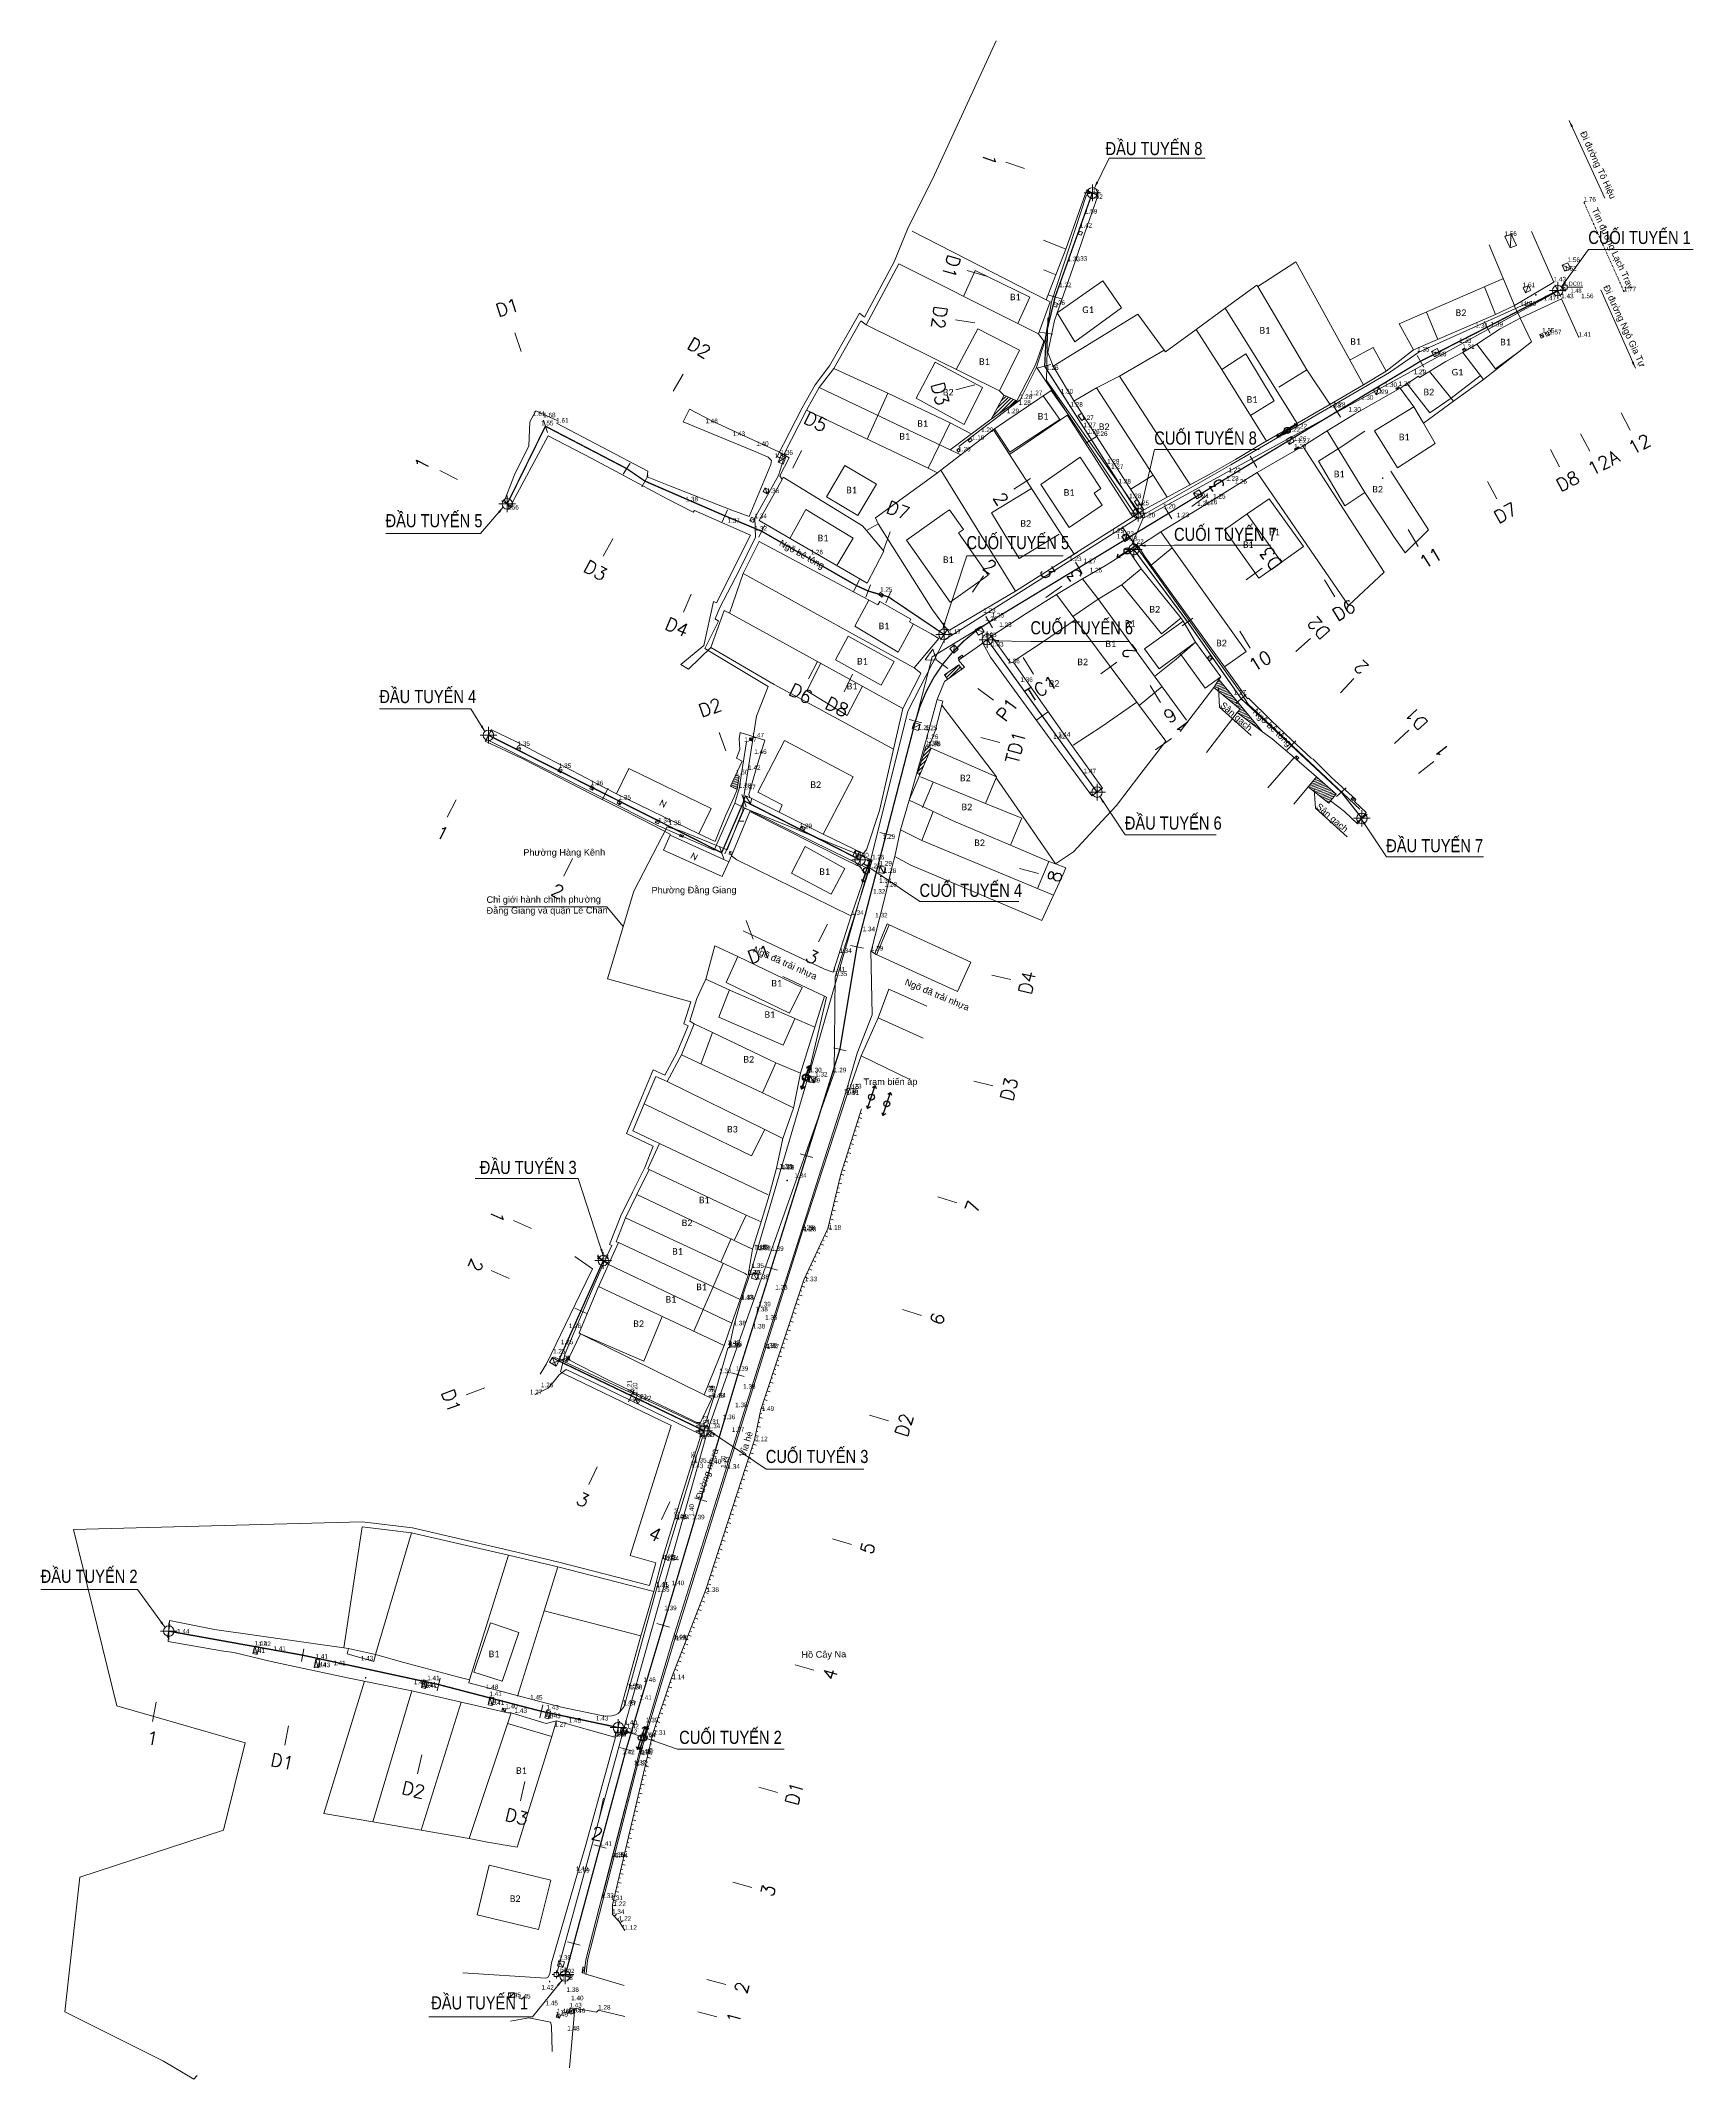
# Model space of a CAD drawing. Header units: metres. Extents: x 596935 to 599449, y 2303977 to 2305782.
# Drawn here: x 598123.9 to 598375.9, y 2304198.1 to 2304508.8 of the extents above; entities that cross this region are included whole.
import ezdxf
from ezdxf.enums import TextEntityAlignment as Align

# ---------------------------------------------------------------- set-up
doc = ezdxf.new("R2010")
doc.units = ezdxf.units.M
doc.header["$MEASUREMENT"] = 0
doc.header["$PDMODE"] = 2
doc.header["$PDSIZE"] = 0.1
for name, pattern in [('CENTERX2', [4, 2.5, -0.5, 0.5, -0.5]), ('DASHDOTTED', [0.2, 0.1, -0.05, 0, -0.05]), ('HIDDEN', [0.375, 0.25, -0.125])]:
    doc.linetypes.add(name, pattern=pattern)
for name, color, linetype in [('Diep_Layer8', 8, 'Continuous'), ('duong', 3, 'Continuous'), ('DUONG DIEN', 20, 'Continuous'), ('DUONG NUOC', 2, 'Continuous'), ('ga', 5, 'Continuous'), ('GHI CHU', 7, 'Continuous'), ('GHICHU', 7, 'Continuous'), ('KYHIEU', 250, 'Continuous'), ('NHA', 2, 'Continuous'), ('pntelev', 2, 'Continuous'), ('tram', 6, 'Continuous'), ('TUYEN', 7, 'Continuous')]:
    doc.layers.add(name, color=color, linetype=linetype)
for name, color, linetype, lineweight in [('LC Dim', 8, 'Continuous', 18), ('LC Khac', 4, 'Continuous', 9), ('LC MANH DUT', 35, 'HIDDEN', 5), ('LC Net thay', 7, 'Continuous', 25), ('LC Text2', 7, 'Continuous', 25), ('Level 10', 7, 'Continuous', 0), ('Level 46', 7, 'Continuous', 0)]:
    doc.layers.add(name, color=color, linetype=linetype, lineweight=lineweight)
doc.styles.add('ghi chu', font='arial.ttf')
doc.styles.add('Legend', font='calibri.ttf')
doc.styles.add('STYLE1', font='')
doc.styles.add('T2', font='', dxfattribs={"width": 0.8})
doc.styles.add('TENCOC', font='Vnromanc.shx')
doc.styles.get('STYLE1').set_extended_font_data('.VnArial')
doc.styles.get('T2').set_extended_font_data('.VnArialH')
doc.dimstyles.get("Standard").update_dxf_attribs({"dimtxt": 0.18, "dimasz": 0.18, "dimexe": 0.18, "dimexo": 0.0625, "dimgap": 0.09, "dimtad": 0, "dimtih": 1, "dimtoh": 1, "dimdec": 4, "dimzin": 0, "dimdsep": 46, "dimtxsty": 'Standard', "dimcen": 0.09, "dimadec": 0, "dimazin": 0, "dimtfac": 1, "dimtdec": 4, "dimtofl": 0, "dimtmove": 0, "dimatfit": 3, "dimfxl": 1, "dimtolj": 1, "dimtzin": 0, "dimarcsym": 0})
pattern_1 = [(196.400213, (599619.0397, 2304817.5812), (0.070586256, -0.23982823), [])]
pattern_2 = [(44.827088727, (0, -429.855), (-0.26436360276, 0.26596406813), [])]

# ---------------------------------------------------------------- blocks, each defined once
blk = doc.blocks.new('dj')
at = {"layer": 'Diep_Layer8', "color": 6}
blk.add_line((598291.76, 2304639.49), (598295.46, 2304639.49), dxfattribs=at)
for points in [[(598292.14, 2304639.81), (598291.76, 2304639.49)], [(598292.14, 2304639.17), (598291.76, 2304639.49)], [(598295.07, 2304639.81), (598295.46, 2304639.49)], [(598295.07, 2304639.17), (598295.46, 2304639.49)]]:
    blk.add_lwpolyline(points, dxfattribs=at)
blk.add_circle((598293.61, 2304639.49), 0.459, dxfattribs=at)
blk = doc.blocks.new('dc')
at = {"layer": 'KYHIEU', "color": 1, "lineweight": 0}
blk.add_lwpolyline([(-0.5, -0.5), (0.5, -0.5), (0.5, 0.5), (-0.5, 0.5)], close=True, dxfattribs=at)
at = {"layer": 'KYHIEU', "color": 1, "lineweight": 0, "const_width": 0.025}
blk.add_lwpolyline([(-0.04, 0, 1), (0.04, 0, 1)], format="xyb", close=True, dxfattribs=at)
at = {"layer": 'KYHIEU', "color": 1, "lineweight": 0}
for points in [[(0, 0.5), (0, 1)], [(0.5, 0), (1, 0)], [(-0.5, 0), (-1, 0)], [(0, -0.5), (0, -1)]]:
    blk.add_lwpolyline(points, dxfattribs=at)
blk = doc.blocks.new('bu lon')
at = {"layer": 'LC Khac', "color": 9}
for p, q in [((0.79, 0), (-0.79, 0)), ((0, -0.79), (0, 0.79))]:
    blk.add_line(p, q, dxfattribs=at)
at = {"layer": 'LC Khac', "color": 7}
blk.add_circle((0, 0), 0.5, dxfattribs=at)
blk = doc.blocks.new('MM')
at = {"layer": 'LC Khac', "xscale": 2.289702860291335, "yscale": 2.289702860291335, "zscale": 2.289702860291335}
blk.add_blockref('bu lon', (0, 0), dxfattribs=at)
blk = doc.blocks.new('COCTRENTUYEN')
at = {"layer": 'LC Net thay', "lineweight": 0, "flags": 128}
blk.add_lwpolyline([(88.28, 223.51), (86.58, 222.46)], dxfattribs=at)
at = {"layer": 'TUYEN', "color": 1, "lineweight": 0}
for p, q in [((70.06, 275.52), (67.24, 276.53)), ((64.21, 259.12), (61.34, 259.98)), ((62.51, 252.03), (59.54, 252.46)), ((62.51, 242.58), (59.61, 241.81)), ((71, 228.28), (68.47, 226.67)), ((78.14, 217.07), (75.6, 215.46)), ((64.16, 207.24), (65.19, 205.53)), ((56.77, 200.52), (58.38, 199.33)), ((69.88, 201.01), (71.44, 198.45)), ((62.96, 196.26), (65.37, 194.47)), ((52.46, 191.52), (54.4, 191.02)), ((63.42, 188.78), (66.32, 188.02))]:
    blk.add_line(p, q, dxfattribs=at)
at = {"layer": 'TUYEN', "color": 2, "lineweight": 0}
for p, q in [((81.36, 271.48), (79.48, 272.15)), ((75.7, 255.67), (73.79, 256.24)), ((150.94, 257.83), (151.86, 256.05)), ((140.17, 252.24), (141.09, 250.46)), ((74.39, 250.3), (72.41, 250.59)), ((74.11, 245.65), (72.18, 245.14)), ((129.98, 247.03), (130.96, 245.28)), ((117.22, 239.35), (118.25, 237.63)), ((-3.3, 237.2), (-2.68, 235.3)), ((161.07, 238.3), (162.45, 235.64)), ((81.13, 234.72), (79.44, 233.65)), ((154.89, 235.09), (156.28, 232.43)), ((9.92, 230.64), (8.89, 228.93)), ((104.48, 231.68), (105.52, 229.97)), ((150.3, 232.71), (151.68, 230.05)), ((12.67, 228.76), (11.7, 227.01)), ((140.67, 227.8), (142.13, 225.18)), ((-9.71, 224.86), (-7.92, 223.97)), ((91.52, 223.82), (92.56, 222.11)), ((24.76, 223.52), (23.97, 221.68)), ((30.43, 221.14), (29.54, 219.34)), ((88.26, 223.51), (86.57, 222.44)), ((85.96, 216.84), (87.56, 218.04)), ((128.57, 220.5), (130.11, 217.93)), ((77.84, 215.53), (78.88, 213.82)), ((44.89, 212.85), (43.97, 211.07)), ((46.6, 212.06), (45.9, 210.19)), ((115.83, 212.83), (117.38, 210.26)), ((49.76, 211.14), (48.91, 209.33)), ((58.36, 205.35), (57.24, 203.69)), ((94.13, 205.84), (95.75, 207.01)), ((63.59, 203.12), (65.21, 204.29)), ((102.92, 205.01), (104.48, 202.44)), ((89.24, 196.72), (90.8, 194.15)), ((71.96, 191.51), (73.58, 192.68)), ((102.37, 194.05), (103.88, 195.36)), ((-11.22, 190.04), (-12.12, 188.25)), ((23.51, 189.58), (24.53, 186.76)), ((110.07, 186.85), (111.44, 188.31)), ((6.56, 181.08), (5.66, 179.29)), ((80.33, 179.89), (81.95, 181.06)), ((117.65, 179.78), (119.12, 181.13)), ((-16.62, 179.32), (-17.97, 176.64)), ((26.95, 180.09), (27.63, 178.21)), ((48.01, 174.34), (49.95, 173.84)), ((120.74, 175.86), (122.31, 177.1)), ((23.54, 172.17), (24.23, 170.29)), ((45.46, 171.04), (44.55, 169.25)), ((1.16, 170.36), (-0.19, 167.68)), ((69.31, 168.82), (72.22, 168.07)), ((27.65, 160.89), (28.68, 158.07)), ((40.02, 160.34), (38.66, 157.66)), ((43.55, 157.11), (45.51, 156.7)), ((65.07, 152.54), (68.01, 151.92)), ((40.95, 141.5), (42.89, 141.04)), ((62.35, 136.39), (65.26, 135.69)), ((35.88, 125.35), (37.79, 124.75)), ((56.87, 118.77), (59.74, 117.87)), ((6.75, 108.64), (4.92, 109.46)), ((30.49, 108.17), (32.4, 107.58)), ((3.34, 101), (1.52, 101.82)), ((51.49, 101.59), (54.35, 100.69)), ((-0.04, 94.11), (-1.92, 93.43)), ((25.4, 91.95), (27.32, 91.36)), ((10.55, 89.35), (9.68, 87.54)), ((21.64, 84.02), (20.77, 82.22)), ((46.44, 85.51), (49.31, 84.63)), ((19.73, 72.9), (21.64, 72.33)), ((40.81, 66.62), (43.69, 65.76)), ((-60.26, 53.55), (-60.61, 51.58)), ((14.01, 53.74), (15.93, 53.17)), ((-39.83, 49.89), (-40.21, 47.92)), ((35.1, 47.45), (37.97, 46.6)), ((-19.05, 45.39), (-19.51, 43.44)), ((-3.37, 41.31), (-3.83, 39.37)), ((8.33, 38.84), (7.92, 36.89)), ((8.37, 34.81), (10.3, 34.26)), ((29.54, 28.8), (32.42, 27.98)), ((4.37, 20.01), (6.3, 19.49)), ((25.61, 14.27), (28.51, 13.49)), ((0.37, 5.22), (2.31, 4.7)), ((-0.97, 0.26), (0.97, -0.26)), ((21.61, -0.52), (24.51, -1.3)), ((20.27, -5.48), (23.17, -6.26))]:
    blk.add_line(p, q, dxfattribs=at)
at = {"layer": 'TUYEN', "color": 5, "lineweight": 0}
for p, q in [((-7.65, 250.49), (-6.71, 247.64)), ((18.04, 244.18), (16.5, 241.61)), ((36.07, 232.54), (34.74, 229.86)), ((-19.1, 229.48), (-16.41, 228.15)), ((7.29, 219.08), (5.84, 216.46)), ((49.61, 220.17), (48.56, 217.36)), ((63.83, 213.44), (62.15, 210.96)), ((19.26, 210.64), (18.08, 207.89)), ((38.49, 200.39), (37.12, 197.72)), ((43.82, 198.46), (42.55, 195.74))]:
    blk.add_line(p, q, dxfattribs=at)
at = {"layer": 'TUYEN', "color": 3, "lineweight": 0}
for p, q in [((95.59, 224), (98, 225.78)), ((103.87, 212.85), (106.3, 214.6)), ((111.43, 201.91), (113.7, 203.88)), ((118.26, 195.62), (120.31, 197.81)), ((126.48, 187.9), (128.69, 189.94)), ((130.16, 183.29), (132.52, 185.15)), ((-5.13, 113.94), (-7.87, 115.16)), ((-8.53, 106.3), (-11.27, 107.52)), ((-12.24, 89.63), (-15.06, 88.6)), ((4.92, 77.63), (3.62, 74.92)), ((16.01, 72.3), (14.72, 69.6))]:
    blk.add_line(p, q, dxfattribs=at)
at = {"layer": 'TUYEN', "color": 6, "lineweight": 0}
for p, q in [((73.33, 210.14), (75.76, 211.89)), ((81.7, 198.52), (84.13, 200.27)), ((90.07, 186.9), (92.5, 188.66))]:
    blk.add_line(p, q, dxfattribs=at)
at = {"layer": 'TUYEN', "color": 4, "lineweight": 0}
for p, q in [((-62.37, 41.74), (-62.9, 38.78)), ((-42.15, 38.11), (-42.74, 35.17)), ((-21.83, 33.72), (-22.52, 30.8)), ((-6.12, 29.63), (-6.81, 26.71)), ((5.86, 27.1), (5.24, 24.17))]:
    blk.add_line(p, q, dxfattribs=at)
at = {"layer": 'TUYEN', "color": 1, "linetype": 'CENTERX2', "lineweight": 40, "const_width": 0.2}
for points in [[(80.42, 271.82), (74.74, 255.95), (73.4, 250.44), (73.15, 245.39), (87.42, 222.98), (73.15, 245.39), (87.42, 222.98)], [(-8.81, 224.42), (-2.99, 236.25), (9.41, 229.79), (12.18, 227.89), (24.36, 222.6), (29.99, 220.24), (44.43, 211.96), (46.25, 211.12), (49.33, 210.23), (57.8, 204.52)], [(121.53, 176.48), (118.39, 180.46), (103.13, 194.7), (94.94, 206.42), (86.76, 217.44)], [(81.14, 180.47), (64.4, 203.71)], [(-11.67, 189.14), (23.89, 171.23), (27.29, 179.15), (45.01, 170.14)], [(5.83, 109.05), (-0.98, 93.77), (21.21, 83.12)], [(-60.43, 52.56), (-40.02, 48.9), (-19.28, 44.42), (-3.6, 40.34), (8.13, 37.86)]]:
    blk.add_lwpolyline(points, dxfattribs=at)
blk.add_lwpolyline([(0, 0), (9.33, 34.54), (26.36, 91.65), (41.92, 141.27), (44.53, 156.91), (53.43, 191.27, -0.195591), (64.67, 206.38), (105, 230.82), (130.47, 246.16), (140.63, 251.35), (151.4, 256.94)], format="xyb", dxfattribs=at)
at = {"layer": 'TUYEN', "color": 2, "lineweight": 0, "flags": 128}
blk.add_lwpolyline([(144.76, 254.62), (145.68, 252.85)], dxfattribs=at)
at = {"layer": 'TUYEN', "color": 1, "lineweight": 0}
blk.add_lwpolyline([(53.43, 191.27), (55.98, 201.11), (64.67, 206.38)], dxfattribs=at)
blk.add_lwpolyline([(54.92, 200.66), (56.11, 202.26), (56.67, 200.6)], close=True, dxfattribs=at)
at = {"layer": 'LC MANH DUT', "xscale": 0.6987324145411622, "yscale": 0.6987324145411622, "zscale": 0.6987324145411622, "rotation": 359.999216292062}
for p in [(80.42, 271.82, 0), (151.4, 256.94, 0), (-8.81, 224.42), (87.42, 222.98, 0), (86.76, 217.44, 0), (57.8, 204.52), (64.4, 203.71, 0), (-11.67, 189.14), (81.14, 180.47, 0), (121.53, 176.48, 0), (45.01, 170.14), (5.83, 109.05), (21.21, 83.12), (-60.43, 52.56), (8.13, 37.86), (0, 0)]:
    blk.add_blockref('MM', p, dxfattribs=at)
at = {"layer": 'LC Text2', "style": 'T2', "width": 0.8}
for s, rotation, p in [('®Çu tuyÕn 8', 0.0008, (82.43, 277.58)), ('cuèi tuyÕn 1', 0.0008, (156.05, 264.03, 0)), ('cuèi tuyÕn 8', 0.0008, (89.86, 233.45, 0)), ('®Çu tuyÕn 5', 0.0008, (-27.37, 220.85, 0)), ('cuèi tuyÕn 7', 0.0008, (92.88, 218.77, 0)), ('cuèi tuyÕn 5', 0.0008, (61.23, 217.51, 0)), ('cuèi tuyÕn 6', 0.0008, (70.98, 204.53, 0)), ('®Çu tuyÕn 4', 0.0008, (-28.32, 194.04, 0)), ('®Çu tuyÕn 6', 0.0008, (85.37, 174.76)), ('®Çu tuyÕn 7', 0.0008, (125.24, 171.3, 0)), ('cuèi tuyÕn 4', 0.0008, (54.06, 164.5, 0)), ('®Çu tuyÕn 3', 359.9992, (-13.01, 122.26, 0)), ('cuèi tuyÕn 3', 0.0008, (30.62, 78.19, 0)), ('®Çu tuyÕn 2', 0.0008, (-79.97, 59.92, 0)), ('cuèi tuyÕn 2', 0.0008, (17.41, 35.37, 0)), ('®Çu tuyÕn 1', 0.0008, (-20.4, -5.11, 0))]:
    blk.add_text(s, height=2, rotation=rotation, dxfattribs=at).set_placement(p)
at = {"layer": 'TUYEN', "color": 1, "lineweight": 0, "style": 'TENCOC'}
for s, rotation, p in [('1', 250.3188, (64.09, 278.11)), ('D1', 253.2893, (58.46, 262.58)), ('D2', 261.7124, (56.33, 254.71)), ('D3', 284.8195, (55.78, 242.62)), ('2', 302.4739, (65.16, 225.35)), ('3', 302.4739, (72.29, 214.14)), ('TC1', 31.2177, (71.09, 194.14)), ('P1', 53.3514, (67.18, 191.05)), ('TD1', 75.485, (69.08, 184.7))]:
    blk.add_text(s, height=2, rotation=rotation, dxfattribs=at).set_placement(p)
at = {"layer": 'TUYEN', "color": 5, "lineweight": 0, "style": 'TENCOC'}
for s, rotation, p in [('D1', 18.1191, (-10.17, 252.85)), ('D2', 329.0354, (18.42, 248.23)), ('D5', 333.6958, (36.21, 236.82)), ('1', 63.7887, (-21.27, 229.33)), ('D7', 339.664, (48.81, 223.1)), ('D3', 331.0813, (2.61, 214.24)), ('2', 325.9693, (63.52, 214.54)), ('D4', 336.886, (15.04, 205.38)), ('D6', 332.8061, (33.95, 195.42)), ('D8', 334.9231, (39.47, 193.32))]:
    blk.add_text(s, height=2, rotation=rotation, dxfattribs=at).set_placement(p)
at = {"layer": 'TUYEN', "color": 2, "lineweight": 0, "style": 'TENCOC'}
for s, rotation, p in [('12', 27.4316, (162.8, 231.87)), ('12A', 27.4316, (156.62, 228.67)), ('D8', 27.4316, (151.82, 226.17)), ('D7', 29.0645, (142.37, 221.31)), ('11', 31.0494, (131.06, 214.41)), ('D6', 31.0494, (117.8, 206.43)), ('10', 31.2177, (105.07, 198.71)), ('D2', 19.9039, (20.82, 191.83)), ('9', 31.2177, (92.08, 190.84)), ('1', 333.2602, (-19.93, 173.71)), ('8', 75.485, (75.44, 166.55)), ('2', 333.2602, (-2.36, 164.86)), ('D1', 20.0061, (28.31, 154.21)), ('3', 333.0559, (36.48, 154.85)), ('D4', 78.0033, (71.08, 149.51)), ('D3', 76.554, (68.28, 133.25)), ('7', 72.5865, (62.88, 116.18)), ('6', 72.5865, (57.5, 99.05)), ('D2', 72.9937, (52.17, 82.02)), ('5', 73.401, (46.85, 64.12)), ('4', 73.401, (41.12, 44.91)), ('D1', 74.1382, (35.45, 25.83)), ('3', 74.8754, (31.71, 11.93)), ('2', 74.8754, (27.71, -2.86)), ('1', 74.8754, (26.49, -7.41))]:
    blk.add_text(s, height=2, rotation=rotation, dxfattribs=at).set_placement(p)
at = {"layer": 'TUYEN', "color": 3, "lineweight": 0, "style": 'TENCOC'}
for s, rotation, p in [('3', 126.5912, (100.71, 227.17)), ('D3', 125.7632, (109.51, 215.28)), ('D2', 130.9518, (116.83, 204.85)), ('2', 136.9685, (122.72, 199.66)), ('D1', 132.6225, (131.74, 191.05)), ('1', 128.2765, (135.07, 186.76)), ('1', 245.9737, (-10.89, 116.98)), ('2', 245.9737, (-14.2, 109.55)), ('D1', 290.1681, (-18.92, 88.96)), ('3', 334.3625, (1.51, 72.06)), ('4', 334.3625, (12.52, 66.77))]:
    blk.add_text(s, height=2, rotation=rotation, dxfattribs=at).set_placement(p)
at = {"layer": 'TUYEN', "color": 6, "lineweight": 0, "style": 'TENCOC'}
for s, p in [('3', (78.99, 213.4)), ('2', (87.36, 201.78)), ('1', (95.53, 190.43))]:
    blk.add_text(s, height=2, rotation=125.7706, dxfattribs=at).set_placement(p)
at = {"layer": 'TUYEN', "color": 4, "lineweight": 0, "style": 'TENCOC'}
for s, rotation, p in [('1', 349.8332, (-63.94, 35.42)), ('D1', 348.8133, (-45.05, 32.06)), ('D2', 346.6036, (-25.05, 27.8)), ('D3', 346.7523, (-9.33, 23.71)), ('2', 348.0908, (3.86, 20.88))]:
    blk.add_text(s, height=2, rotation=rotation, dxfattribs=at).set_placement(p)
at = {"layer": 'LC Dim', "lineweight": 0}
for points in [[(80.73, 272.56, 0), (82.98, 277.14, 0), (97.62, 277.14, 0)], [(151.92, 257.43, 0), (156.1, 263.18, 0), (172.06, 263.18, 0)], [(87.82, 223.66), (89.9, 232.7), (105.84, 232.7)], [(-9.42, 223.89), (-12.88, 219.92), (-27.35, 219.92)], [(87.56, 218.04), (92.93, 218.11), (107.6, 218.11)], [(57.56, 205.28), (61.27, 216.5), (75.98, 216.5)], [(65.19, 203.55), (71.02, 203.42), (86.08, 203.42)], [(-12.22, 189.72), (-14.36, 193.16), (-28.3, 193.16)], [(81.54, 179.78, 0), (85.42, 173.96, 0), (99.3, 173.96, 0)], [(121.41, 176.41), (125.29, 170.6), (140.09, 170.6)], [(45.44, 169.66), (54.1, 163.8), (69.21, 163.8)], [(5.83, 109.85), (2.03, 121.58), (-13.72, 121.58)], [(22.01, 83.12, 0), (30.67, 77.26, 0), (45.59, 77.26, 0)], [(-61, 53.14), (-65.18, 58.89), (-79.95, 58.89)], [(8.82, 37.46, 0), (17.16, 34.58, 0), (33.42, 34.58, 0)], [(-0.46, -0.65, 0), (-4.96, -6.24, 0), (-20.75, -6.24, 0)]]:
    blk.add_leader(points, dimstyle='Standard', override={"dimasz": 1, "dimgap": 0.09, "dimtad": 0, "dimdsep": 0, "dimtix": 1, "dimlwd": 0, "dimlwe": 0}, dxfattribs=at)

msp = doc.modelspace()

# ---------------------------------------------------------------- hatches: boundary and pattern name
at = {"layer": 'DUONG DIEN', "linetype": 'Continuous', "lineweight": 0}
h = msp.add_hatch(dxfattribs=at)
h.set_pattern_fill('ANSI31', color=256, scale=2, angle=151.40021)
h.set_pattern_definition(pattern_1)
h.paths.add_polyline_path([(598302.793, 2304410.222), (598306.795, 2304406.916), (598306.362, 2304406.434), (598310.224, 2304403.451), (598303.532, 2304411.433)])
h.paths.add_polyline_path([(598308.26, 2304405.582), (598308.037, 2304405.704), (598307.98, 2304405.598), (598308.202, 2304405.477)], flags=24)
h.paths.add_polyline_path([(598308.309, 2304405.69), (598308.075, 2304405.818), (598308.018, 2304405.712), (598308.252, 2304405.585)], flags=24)
h.paths.add_polyline_path([(598308.306, 2304405.831), (598308.13, 2304405.927), (598308.073, 2304405.822), (598308.249, 2304405.726)], flags=25)
h.paths.add_polyline_path([(598310.217, 2304403.563), (598310.006, 2304403.677), (598309.949, 2304403.572), (598310.159, 2304403.457)], flags=9)
h.paths.add_polyline_path([(598306.788, 2304407.028), (598306.542, 2304407.162), (598306.485, 2304407.056), (598306.731, 2304406.922)], flags=24)
h.paths.add_polyline_path([(598306.785, 2304407.169), (598306.703, 2304407.213), (598306.645, 2304407.108), (598306.727, 2304407.063)], flags=24)
h = msp.add_hatch(dxfattribs=at)
h.set_pattern_fill('ANSI31', color=256, scale=2, angle=151.40021)
h.set_pattern_definition([(196.400213078, (0, -429.855), (0.070586256112, -0.239828231132), [])])
h.paths.add_polyline_path([(598318.46, 2304396.631), (598317.177, 2304395.085), (598320.3, 2304392.601), (598320.598, 2304392.956), (598321.449, 2304393.956)])
at = {"layer": 'ga', "linetype": 'Continuous', "lineweight": 0, "ltscale": 2}
h = msp.add_hatch(dxfattribs=at)
h.set_pattern_fill('ANSI31', color=8, scale=3, angle=-0.17291)
h.set_pattern_definition(pattern_2)
h.paths.add_polyline_path([(598272.745, 2304453.944), (598270.825, 2304454.779), (598268.82, 2304451.131), (598272.397, 2304453.642)])
h.paths.add_polyline_path([(598272.674, 2304453.96), (598272.451, 2304454.082), (598272.394, 2304453.976), (598272.616, 2304453.855)], flags=24)
h.paths.add_polyline_path([(598272.326, 2304453.658), (598272.103, 2304453.779), (598272.046, 2304453.674), (598272.268, 2304453.553)], flags=24)
h.paths.add_polyline_path([(598272.427, 2304453.844), (598272.275, 2304453.927), (598272.218, 2304453.822), (598272.37, 2304453.739)], flags=24)
h.paths.add_polyline_path([(598272.688, 2304453.947), (598272.466, 2304454.069), (598272.408, 2304453.963), (598272.631, 2304453.842)], flags=24)
h.paths.add_polyline_path([(598272.34, 2304453.645), (598272.118, 2304453.766), (598272.06, 2304453.661), (598272.283, 2304453.54)], flags=24)
h.paths.add_polyline_path([(598272.386, 2304453.894), (598272.234, 2304453.977), (598272.177, 2304453.871), (598272.329, 2304453.788)], flags=24)
h = msp.add_hatch(dxfattribs=at)
h.set_pattern_fill('ANSI31', color=8, scale=3, angle=-0.17291)
h.set_pattern_definition(pattern_2)
h.paths.add_polyline_path([(598259.668, 2304400.986), (598259.294, 2304401.201), (598258.913, 2304401.317), (598257.604, 2304397.14), (598257.948, 2304396.944)])
h.paths.add_polyline_path([(598264.346, 2304413.021), (598263.878, 2304413.69), (598261.728, 2304412.146), (598262.182, 2304411.508)])
at = {"layer": 'ga', "linetype": 'Continuous', "lineweight": 0}
h = msp.add_hatch(dxfattribs=at)
h.set_pattern_fill('ANSI31', color=256, scale=2, angle=151.40021)
h.set_pattern_definition(pattern_1)
h.paths.add_polyline_path([(598229.088, 2304395.173), (598230.086, 2304394.667), (598230.391, 2304396.713), (598229.883, 2304396.913)])
h.paths.add_polyline_path([(598230.079, 2304394.778), (598229.856, 2304394.899), (598229.799, 2304394.794), (598230.021, 2304394.673)], flags=24)
h.paths.add_polyline_path([(598230.075, 2304394.919), (598229.993, 2304394.964), (598229.936, 2304394.858), (598230.018, 2304394.814)], flags=24)
h.paths.add_polyline_path([(598230.334, 2304396.717), (598230.135, 2304396.825), (598230.077, 2304396.72), (598230.276, 2304396.612)], flags=24)
h.paths.add_polyline_path([(598230.35, 2304394.844), (598230.128, 2304394.966), (598230.071, 2304394.86), (598230.293, 2304394.739)], flags=9)

# ---------------------------------------------------------------- linework, layer by layer
at = {"layer": 'Diep_Layer8', "linetype": 'Continuous', "lineweight": 0}
for p, q in [((598248.857, 2304345.364), (598249.095, 2304345.287)), ((598247.79, 2304342.03), (598248.267, 2304341.878)), ((598248.004, 2304342.697), (598248.242, 2304342.621)), ((598248.217, 2304343.364), (598248.693, 2304343.211)), ((598248.43, 2304344.03), (598248.668, 2304343.954)), ((598248.644, 2304344.697), (598249.12, 2304344.545)), ((598246.937, 2304339.363), (598247.413, 2304339.211)), ((598247.151, 2304340.03), (598247.389, 2304339.954)), ((598247.364, 2304340.697), (598247.84, 2304340.544)), ((598247.577, 2304341.363), (598247.815, 2304341.287)), ((598245.871, 2304336.03), (598246.357, 2304335.914)), ((598246.084, 2304336.696), (598246.56, 2304336.544)), ((598246.297, 2304337.363), (598246.535, 2304337.287)), ((598246.511, 2304338.03), (598246.987, 2304337.877)), ((598246.724, 2304338.697), (598246.962, 2304338.62)), ((598245.063, 2304332.624), (598245.306, 2304332.567)), ((598245.225, 2304333.305), (598245.711, 2304333.19)), ((598245.386, 2304333.986), (598245.629, 2304333.929)), ((598245.548, 2304334.668), (598246.034, 2304334.552)), ((598245.709, 2304335.349), (598245.952, 2304335.291)), ((598244.417, 2304329.9), (598244.66, 2304329.842)), ((598244.578, 2304330.581), (598245.065, 2304330.466)), ((598244.74, 2304331.262), (598244.983, 2304331.204)), ((598244.901, 2304331.943), (598245.388, 2304331.828)), ((598243.399, 2304326.674), (598243.853, 2304326.463)), ((598243.694, 2304327.309), (598243.921, 2304327.203)), ((598243.932, 2304327.856), (598244.419, 2304327.741)), ((598244.094, 2304328.538), (598244.337, 2304328.48)), ((598244.255, 2304329.219), (598244.742, 2304329.103)), ((598241.924, 2304323.5), (598242.151, 2304323.394)), ((598242.219, 2304324.135), (598242.673, 2304323.924)), ((598242.514, 2304324.769), (598242.741, 2304324.664)), ((598242.809, 2304325.404), (598243.263, 2304325.194)), ((598243.104, 2304326.039), (598243.331, 2304325.934)), ((598240.449, 2304320.326), (598240.903, 2304320.115)), ((598240.744, 2304320.961), (598240.971, 2304320.855)), ((598241.039, 2304321.595), (598241.493, 2304321.385)), ((598241.334, 2304322.23), (598241.561, 2304322.125)), ((598241.629, 2304322.865), (598242.083, 2304322.654)), ((598239.501, 2304317.633), (598239.975, 2304317.476)), ((598239.721, 2304318.298), (598239.959, 2304318.219)), ((598239.942, 2304318.962), (598240.417, 2304318.804)), ((598240.163, 2304319.626), (598240.4, 2304319.547)), ((598238.398, 2304314.312), (598238.635, 2304314.233)), ((598238.618, 2304314.976), (598239.093, 2304314.818)), ((598238.839, 2304315.64), (598239.076, 2304315.561)), ((598239.06, 2304316.305), (598239.534, 2304316.147)), ((598239.28, 2304316.969), (598239.517, 2304316.89)), ((598237.294, 2304310.99), (598237.769, 2304310.832)), ((598237.515, 2304311.654), (598237.752, 2304311.576)), ((598237.736, 2304312.319), (598238.21, 2304312.161)), ((598237.956, 2304312.983), (598238.194, 2304312.904)), ((598238.177, 2304313.647), (598238.651, 2304313.49)), ((598236.191, 2304307.668), (598236.428, 2304307.59)), ((598236.412, 2304308.333), (598236.886, 2304308.175)), ((598236.632, 2304308.997), (598236.87, 2304308.918)), ((598236.853, 2304309.661), (598237.328, 2304309.504)), ((598237.074, 2304310.326), (598237.311, 2304310.247)), ((598235.309, 2304305.011), (598235.546, 2304304.932)), ((598235.529, 2304305.676), (598236.004, 2304305.518)), ((598235.75, 2304306.34), (598235.987, 2304306.261)), ((598235.971, 2304307.004), (598236.445, 2304306.847)), ((598234.205, 2304301.69), (598234.68, 2304301.532)), ((598234.426, 2304302.354), (598234.663, 2304302.275)), ((598234.647, 2304303.018), (598235.121, 2304302.861)), ((598234.867, 2304303.683), (598235.105, 2304303.604)), ((598235.088, 2304304.347), (598235.562, 2304304.189)), ((598233.439, 2304298.943), (598233.928, 2304298.839)), ((598233.584, 2304299.628), (598233.828, 2304299.576)), ((598233.764, 2304300.361), (598234.239, 2304300.203)), ((598233.985, 2304301.025), (598234.222, 2304300.946)), ((598232.715, 2304295.518), (598232.959, 2304295.467)), ((598232.86, 2304296.203), (598233.349, 2304296.1)), ((598233.004, 2304296.888), (598233.249, 2304296.836)), ((598233.149, 2304297.573), (598233.638, 2304297.47)), ((598233.294, 2304298.258), (598233.539, 2304298.206)), ((598231.652, 2304292.239), (598232.128, 2304292.085)), ((598231.868, 2304292.905), (598232.105, 2304292.828)), ((598232.083, 2304293.571), (598232.559, 2304293.417)), ((598232.299, 2304294.237), (598232.537, 2304294.16)), ((598232.515, 2304294.903), (598232.99, 2304294.749)), ((598230.789, 2304289.575), (598231.265, 2304289.421)), ((598231.005, 2304290.241), (598231.243, 2304290.164)), ((598231.221, 2304290.907), (598231.696, 2304290.753)), ((598231.436, 2304291.573), (598231.674, 2304291.496)), ((598229.711, 2304286.245), (598229.949, 2304286.168)), ((598229.926, 2304286.911), (598230.402, 2304286.757)), ((598230.142, 2304287.577), (598230.38, 2304287.5)), ((598230.358, 2304288.243), (598230.833, 2304288.089)), ((598230.573, 2304288.909), (598230.811, 2304288.832)), ((598228.632, 2304282.916), (598229.108, 2304282.762)), ((598228.848, 2304283.582), (598229.086, 2304283.505)), ((598229.064, 2304284.248), (598229.539, 2304284.094)), ((598229.279, 2304284.914), (598229.517, 2304284.836)), ((598229.495, 2304285.579), (598229.971, 2304285.425)), ((598227.769, 2304280.252), (598228.245, 2304280.098)), ((598227.985, 2304280.918), (598228.223, 2304280.841)), ((598228.201, 2304281.584), (598228.676, 2304281.43)), ((598228.417, 2304282.25), (598228.654, 2304282.173)), ((598226.691, 2304276.922), (598226.929, 2304276.845)), ((598226.907, 2304277.588), (598227.382, 2304277.434)), ((598227.122, 2304278.254), (598227.36, 2304278.177)), ((598227.338, 2304278.92), (598227.814, 2304278.766)), ((598227.554, 2304279.586), (598227.792, 2304279.509)), ((598225.612, 2304273.593), (598226.088, 2304273.438)), ((598225.828, 2304274.259), (598226.066, 2304274.181)), ((598226.044, 2304274.924), (598226.52, 2304274.77)), ((598226.26, 2304275.59), (598226.497, 2304275.513)), ((598226.475, 2304276.256), (598226.951, 2304276.102)), ((598224.665, 2304270.991), (598225.13, 2304270.809)), ((598224.919, 2304271.643), (598225.152, 2304271.552)), ((598225.174, 2304272.295), (598225.64, 2304272.113)), ((598225.397, 2304272.927), (598225.635, 2304272.85)), ((598223.391, 2304267.731), (598223.624, 2304267.64)), ((598223.646, 2304268.383), (598224.111, 2304268.201)), ((598223.9, 2304269.035), (598224.133, 2304268.944)), ((598224.155, 2304269.687), (598224.621, 2304269.505)), ((598224.41, 2304270.339), (598224.643, 2304270.248)), ((598222.117, 2304264.471), (598222.583, 2304264.289)), ((598222.372, 2304265.123), (598222.604, 2304265.032)), ((598222.626, 2304265.775), (598223.092, 2304265.593)), ((598222.881, 2304266.427), (598223.114, 2304266.336)), ((598223.136, 2304267.079), (598223.602, 2304266.897)), ((598220.843, 2304261.211), (598221.076, 2304261.12)), ((598221.098, 2304261.863), (598221.563, 2304261.681)), ((598221.352, 2304262.515), (598221.585, 2304262.424)), ((598221.607, 2304263.167), (598222.073, 2304262.985)), ((598221.862, 2304263.819), (598222.095, 2304263.728)), ((598219.847, 2304258.569), (598220.084, 2304258.489)), ((598220.071, 2304259.232), (598220.545, 2304259.073)), ((598220.333, 2304259.907), (598220.566, 2304259.816)), ((598220.588, 2304260.559), (598221.054, 2304260.377)), ((598218.731, 2304255.252), (598219.205, 2304255.092)), ((598218.954, 2304255.915), (598219.191, 2304255.835)), ((598219.178, 2304256.578), (598219.652, 2304256.419)), ((598219.401, 2304257.242), (598219.638, 2304257.162)), ((598219.624, 2304257.905), (598220.098, 2304257.746)), ((598217.615, 2304251.934), (598217.852, 2304251.855)), ((598217.838, 2304252.598), (598218.312, 2304252.438)), ((598218.061, 2304253.261), (598218.298, 2304253.182)), ((598218.285, 2304253.925), (598218.758, 2304253.765)), ((598218.508, 2304254.588), (598218.745, 2304254.508)), ((598216.853, 2304249.194), (598217.097, 2304249.137)), ((598217.014, 2304249.876), (598217.5, 2304249.761)), ((598217.174, 2304250.557), (598217.417, 2304250.5)), ((598217.392, 2304251.271), (598217.865, 2304251.111)), ((598216.053, 2304245.787), (598216.54, 2304245.673)), ((598216.213, 2304246.468), (598216.457, 2304246.411)), ((598216.373, 2304247.15), (598216.86, 2304247.036)), ((598216.533, 2304247.831), (598216.777, 2304247.774)), ((598216.693, 2304248.513), (598217.18, 2304248.399)), ((598215.413, 2304243.061), (598215.9, 2304242.947)), ((598215.573, 2304243.743), (598215.816, 2304243.686)), ((598215.733, 2304244.424), (598216.22, 2304244.31)), ((598215.893, 2304245.106), (598216.136, 2304245.048)), ((598214.613, 2304239.654), (598214.856, 2304239.597)), ((598214.773, 2304240.335), (598215.259, 2304240.221)), ((598214.933, 2304241.017), (598215.176, 2304240.96)), ((598215.093, 2304241.698), (598215.579, 2304241.584)), ((598215.253, 2304242.38), (598215.496, 2304242.323)), ((598213.812, 2304236.247), (598214.299, 2304236.132)), ((598213.972, 2304236.928), (598214.216, 2304236.871)), ((598214.132, 2304237.61), (598214.619, 2304237.495)), ((598214.292, 2304238.291), (598214.536, 2304238.234)), ((598214.452, 2304238.973), (598214.939, 2304238.858)), ((598213.172, 2304233.521), (598213.659, 2304233.407)), ((598213.332, 2304234.202), (598213.575, 2304234.145)), ((598213.492, 2304234.884), (598213.979, 2304234.769)), ((598213.652, 2304235.565), (598213.895, 2304235.508)), ((598212.372, 2304230.114), (598212.615, 2304230.056)), ((598212.532, 2304230.795), (598213.018, 2304230.681)), ((598212.692, 2304231.477), (598212.935, 2304231.419)), ((598212.852, 2304232.158), (598213.339, 2304232.044)), ((598213.012, 2304232.839), (598213.255, 2304232.782)), ((598211.731, 2304227.388), (598211.975, 2304227.331)), ((598211.891, 2304228.069), (598212.378, 2304227.955)), ((598212.051, 2304228.751), (598212.295, 2304228.694)), ((598212.211, 2304229.432), (598212.698, 2304229.318)), ((598211.071, 2304223.886), (598211.321, 2304223.879)), ((598211.089, 2304224.586), (598211.589, 2304224.572)), ((598211.251, 2304225.343), (598211.738, 2304225.229)), ((598211.411, 2304226.025), (598211.655, 2304225.968)), ((598211.571, 2304226.706), (598212.058, 2304226.592)), ((598211.336, 2304222.873), (598211.688, 2304223.227)), ((598211.833, 2304222.379), (598212.009, 2304222.557)), ((598212.214, 2304221.933), (598212.635, 2304222.203)), ((598212.592, 2304221.344), (598212.802, 2304221.479))]:
    msp.add_line(p, q, dxfattribs=at)
at = {"layer": 'Diep_Layer8', "linetype": 'Continuous', "lineweight": 0, "flags": 128}
msp.add_lwpolyline([(598245.871, 2304336.03), (598249.068, 2304346.022)], dxfattribs=at)
at = {"layer": 'duong', "color": 4, "linetype": 'Continuous', "lineweight": 0}
for p, q in [((598283.411, 2304486.094), (598280.21, 2304477.044)), ((598283.169, 2304479.686), (598285.093, 2304485.17)), ((598285.093, 2304485.17), (598283.411, 2304486.094)), ((598281.641, 2304475.193), (598283.169, 2304479.686)), ((598354.633, 2304472.034), (598351.24, 2304479.732)), ((598280.21, 2304477.044), (598278.662, 2304473.159)), ((598277.207, 2304469.324), (598278.662, 2304473.159)), ((598278.49, 2304466.198), (598281.641, 2304475.193)), ((598277.843, 2304469.009), (598277.207, 2304469.324)), ((598348.645, 2304468.47), (598354.633, 2304472.034)), ((598355.809, 2304469.466), (598349.501, 2304466.531)), ((598358.455, 2304463.612), (598355.809, 2304469.466)), ((598276.049, 2304464.132), (598277.843, 2304469.009)), ((598277.449, 2304461.311), (598278.49, 2304466.198)), ((598345.749, 2304467.122), (598333.246, 2304461.701)), ((598348.645, 2304468.47), (598345.749, 2304467.122)), ((598346.451, 2304464.908), (598349.501, 2304466.531)), ((598275.56, 2304459.448), (598276.859, 2304463.048)), ((598276.859, 2304463.048), (598276.049, 2304464.132)), ((598342.904, 2304462.595), (598346.451, 2304464.908)), ((598278.274, 2304459.222), (598277.449, 2304461.311)), ((598333.246, 2304461.701), (598329.072, 2304458.443)), ((598334.163, 2304457.511), (598338.17, 2304459.956)), ((598338.17, 2304459.956), (598340.637, 2304461.271)), ((598340.637, 2304461.271), (598342.904, 2304462.595)), ((598272.745, 2304453.944), (598275.56, 2304459.448)), ((598281.7, 2304453.523), (598278.274, 2304459.222)), ((598329.072, 2304458.443), (598325.614, 2304456.4)), ((598331.219, 2304455.876), (598333.994, 2304457.714)), ((598333.994, 2304457.714), (598334.163, 2304457.511)), ((598268.82, 2304451.131), (598270.825, 2304454.779)), ((598269.341, 2304449.661), (598277.956, 2304455.521)), ((598270.825, 2304454.779), (598272.745, 2304453.944)), ((598272.397, 2304453.642), (598272.745, 2304453.944)), ((598277.956, 2304455.521), (598280.554, 2304451.829)), ((598321.668, 2304454.107), (598309.874, 2304447.256)), ((598325.614, 2304456.4), (598321.668, 2304454.107)), ((598324.219, 2304451.879), (598331.219, 2304455.876)), ((598198.323, 2304447.049), (598198.454, 2304450.742)), ((598198.454, 2304450.742), (598199.373, 2304452.42)), ((598199.373, 2304452.42), (598202.634, 2304450.917)), ((598221.868, 2304450.725), (598222.819, 2304452.642)), ((598221.868, 2304450.725), (598232.943, 2304446.157)), ((598222.819, 2304452.642), (598226.343, 2304450.818)), ((598226.343, 2304450.818), (598229.958, 2304449.136)), ((598262.589, 2304446.446), (598268.82, 2304451.131)), ((598272.397, 2304453.642), (598268.82, 2304451.131)), ((598280.476, 2304451.693), (598280.567, 2304451.789)), ((598290.408, 2304436.272), (598280.476, 2304451.693)), ((598292.115, 2304437.325), (598281.7, 2304453.523)), ((598320.082, 2304449.379), (598324.219, 2304451.879)), ((598201.248, 2304448.605), (598195.441, 2304437.721)), ((598208.039, 2304445.095), (598201.248, 2304448.605)), ((598202.511, 2304450.525), (598216.455, 2304443.194)), ((598229.958, 2304449.136), (598236.44, 2304446.171)), ((598264.197, 2304445.681), (598269.341, 2304449.661)), ((598316.331, 2304447.04), (598320.082, 2304449.379)), ((598196.182, 2304442.813), (598198.323, 2304447.049)), ((598215.155, 2304441.27), (598208.039, 2304445.095)), ((598232.943, 2304446.157), (598234.82, 2304445.327)), ((598234.82, 2304445.327), (598235.341, 2304444.816)), ((598235.341, 2304444.816), (598235.2, 2304444.237)), ((598238.018, 2304445.272), (598236.44, 2304446.171)), ((598236.586, 2304442.495), (598238.018, 2304445.272)), ((598262.589, 2304446.446), (598264.197, 2304445.681)), ((598306.07, 2304444.968), (598302.508, 2304442.942)), ((598309.874, 2304447.256), (598306.07, 2304444.968)), ((598309.391, 2304442.986), (598316.331, 2304447.04)), ((598194.595, 2304438.74), (598195.874, 2304441.981)), ((598195.874, 2304441.981), (598196.182, 2304442.813)), ((598216.455, 2304443.194), (598216.351, 2304442.374)), ((598216.351, 2304442.374), (598219.897, 2304440.904)), ((598235.2, 2304444.237), (598231.941, 2304436.282)), ((598233.449, 2304435.668), (598236.945, 2304441.928)), ((598236.945, 2304441.928), (598236.586, 2304442.495)), ((598302.508, 2304442.942), (598292.115, 2304437.325)), ((598301.446, 2304438.062), (598309.391, 2304442.986)), ((598195.441, 2304437.721), (598194.595, 2304438.74)), ((598219.327, 2304439.049), (598215.155, 2304441.27)), ((598223.396, 2304436.94), (598219.327, 2304439.049)), ((598219.897, 2304440.904), (598229.297, 2304437.282)), ((598223.587, 2304437.198), (598223.396, 2304436.94)), ((598232.132, 2304433.432), (598223.587, 2304437.198)), ((598229.297, 2304437.282), (598231.941, 2304436.282)), ((598233.449, 2304435.668), (598249.901, 2304426.131)), ((598249.813, 2304434.176), (598251.6, 2304435.16)), ((598251.6, 2304435.16), (598253.757, 2304431.748)), ((598272.546, 2304424.911), (598290.408, 2304436.272)), ((598294.683, 2304433.963), (598301.446, 2304438.062)), ((598226.953, 2304423.164), (598232.132, 2304433.432)), ((598233.455, 2304432.491), (598230.979, 2304427.598)), ((598251.543, 2304422.812), (598233.455, 2304432.491)), ((598249.813, 2304434.176), (598252.432, 2304431.023)), ((598291.268, 2304431.717), (598294.683, 2304433.963)), ((598249.897, 2304426.124), (598252.432, 2304431.023)), ((598253.757, 2304431.748), (598259.901, 2304422.082)), ((598286.363, 2304428.891), (598282.752, 2304426.813)), ((598289.824, 2304431.048), (598286.363, 2304428.891)), ((598291.705, 2304428.309), (598289.824, 2304431.048)), ((598292.233, 2304430.214), (598291.268, 2304431.717)), ((598304.413, 2304413.378), (598292.233, 2304430.214)), ((598230.979, 2304427.598), (598228.895, 2304421.574)), ((598282.752, 2304426.813), (598278.779, 2304424.4)), ((598297.765, 2304420.858), (598291.705, 2304428.309)), ((598225.004, 2304416.628), (598226.489, 2304423.351)), ((598226.95, 2304423.166), (598226.489, 2304423.351)), ((598251.841, 2304423.334), (598251.543, 2304422.812)), ((598256.59, 2304420.65), (598251.841, 2304423.334)), ((598262.444, 2304418.983), (598272.546, 2304424.911)), ((598278.779, 2304424.4), (598274.156, 2304421.503)), ((598228.1, 2304421.997), (598226.074, 2304416.345)), ((598228.895, 2304421.574), (598228.1, 2304421.997)), ((598256.368, 2304420.259), (598256.59, 2304420.65)), ((598259.694, 2304418.438), (598256.368, 2304420.259)), ((598259.901, 2304422.082), (598261.992, 2304419.161)), ((598274.156, 2304421.503), (598268.891, 2304418.056)), ((598298.127, 2304420.343), (598297.765, 2304420.858)), ((598299.994, 2304417.138), (598298.127, 2304420.343)), ((598221.497, 2304413.73), (598225.004, 2304416.628)), ((598260.817, 2304417.679), (598257.075, 2304413.232)), ((598260.817, 2304417.679), (598259.694, 2304418.438)), ((598261.992, 2304419.161), (598262.444, 2304418.983)), ((598263.849, 2304414.421), (598267.575, 2304416.99)), ((598268.697, 2304414.866), (598267.575, 2304416.99)), ((598268.891, 2304418.056), (598271.656, 2304414.152)), ((598303.85, 2304411.876), (598299.994, 2304417.138)), ((598222.661, 2304413.03), (598221.497, 2304413.73)), ((598226.074, 2304416.345), (598222.661, 2304413.03)), ((598264.76, 2304413.31), (598263.849, 2304414.421)), ((598277.827, 2304402.36), (598268.697, 2304414.866)), ((598271.641, 2304414.124), (598272.284, 2304413.976)), ((598272.284, 2304413.976), (598281.259, 2304401.176)), ((598307.908, 2304408.504), (598304.413, 2304413.378)), ((598257.887, 2304411.966), (598255.333, 2304407.012)), ((598257.075, 2304413.232), (598258.089, 2304412.433)), ((598258.089, 2304412.433), (598257.887, 2304411.966)), ((598261.7, 2304411.171), (598260.574, 2304408.382)), ((598264.76, 2304413.31), (598261.7, 2304411.171)), ((598302.793, 2304410.222), (598303.532, 2304411.433)), ((598306.795, 2304406.916), (598302.793, 2304410.222)), ((598303.532, 2304411.433), (598303.85, 2304411.876)), ((598303.532, 2304411.433), (598310.224, 2304403.451)), ((598260.574, 2304408.382), (598258.935, 2304402.281)), ((598308.067, 2304408.6), (598307.908, 2304408.504)), ((598311.532, 2304405.186), (598308.067, 2304408.6)), ((598251.796, 2304391.503), (598255.333, 2304407.012)), ((598306.362, 2304406.434), (598306.795, 2304406.916)), ((598310.224, 2304403.451), (598306.362, 2304406.434)), ((598314.605, 2304402.255), (598311.532, 2304405.186)), ((598192.61, 2304403.759), (598191.669, 2304402.071)), ((598191.669, 2304402.071), (598197.292, 2304399.41)), ((598196.433, 2304401.928), (598192.61, 2304403.759)), ((598199.98, 2304400.083), (598196.433, 2304401.928)), ((598230.562, 2304403.396), (598230.407, 2304402.395)), ((598230.407, 2304402.395), (598230.482, 2304400.757)), ((598234.327, 2304402.183), (598230.562, 2304403.396)), ((598233.08, 2304398.171), (598234.327, 2304402.183)), ((598258.935, 2304402.281), (598256.334, 2304393.077)), ((598284.154, 2304393.694), (598277.827, 2304402.36)), ((598281.259, 2304401.176), (598285.792, 2304394.88)), ((598311.673, 2304402.392), (598310.224, 2304403.451)), ((598315.054, 2304399.569), (598311.673, 2304402.392)), ((598317.601, 2304399.457), (598314.605, 2304402.255)), ((598197.292, 2304399.41), (598200.862, 2304397.573)), ((598203.594, 2304398.263), (598199.98, 2304400.083)), ((598207.307, 2304396.311), (598203.594, 2304398.263)), ((598230.833, 2304398.991), (598229.088, 2304395.173)), ((598230.482, 2304400.757), (598229.993, 2304399.448)), ((598229.993, 2304399.448), (598230.833, 2304398.991)), ((598231.876, 2304393.94), (598233.08, 2304398.171)), ((598318.46, 2304396.631), (598315.054, 2304399.569)), ((598317.92, 2304399.294), (598317.601, 2304399.457)), ((598320.728, 2304396.51), (598317.92, 2304399.294)), ((598200.862, 2304397.573), (598204.432, 2304395.732)), ((598204.432, 2304395.732), (598208.072, 2304393.883)), ((598208.45, 2304395.693), (598207.307, 2304396.311)), ((598211.687, 2304394.011), (598208.45, 2304395.693)), ((598229.088, 2304395.173), (598230.086, 2304394.667)), ((598230.391, 2304396.713), (598230.086, 2304394.667)), ((598285.792, 2304394.88), (598284.154, 2304393.694)), ((598321.449, 2304393.956), (598318.46, 2304396.631)), ((598324.455, 2304393.157), (598320.728, 2304396.51)), ((598208.072, 2304393.883), (598212.036, 2304391.881)), ((598224.235, 2304387.921), (598211.671, 2304394.018)), ((598224.235, 2304387.921), (598211.687, 2304394.011)), ((598212.036, 2304391.881), (598215.833, 2304389.965)), ((598229.607, 2304393.542), (598228.291, 2304390.661)), ((598230.086, 2304394.667), (598229.607, 2304393.542)), ((598232.031, 2304393.463), (598231.876, 2304393.94)), ((598236.481, 2304391.232), (598232.031, 2304393.463)), ((598255.019, 2304388.535), (598256.334, 2304393.077)), ((598320.598, 2304392.956), (598321.449, 2304393.956)), ((598322.72, 2304391.328), (598320.598, 2304392.956)), ((598324.238, 2304392.841), (598324.455, 2304393.157)), ((598326.025, 2304391.154), (598324.238, 2304392.841)), ((598215.833, 2304389.965), (598219.87, 2304387.885)), ((598228.291, 2304390.661), (598226.722, 2304386.751)), ((598229.211, 2304384.567), (598232.005, 2304391.332)), ((598232.005, 2304391.332), (598246.895, 2304383.824)), ((598243.178, 2304387.861), (598236.481, 2304391.232)), ((598249.8, 2304385.48), (598251.796, 2304391.503)), ((598254.11, 2304384.447), (598255.019, 2304388.535)), ((598324.693, 2304389.429), (598322.72, 2304391.328)), ((598326.025, 2304391.154), (598324.693, 2304389.429)), ((598219.87, 2304387.885), (598219.868, 2304387.716)), ((598219.868, 2304387.716), (598228.811, 2304383.678)), ((598226.722, 2304386.751), (598224.235, 2304387.921)), ((598249.317, 2304384.95), (598243.178, 2304387.861)), ((598249.8, 2304385.48), (598249.317, 2304384.95)), ((598228.811, 2304383.678), (598229.211, 2304384.567)), ((598246.895, 2304383.824), (598248.866, 2304382.871)), ((598248.866, 2304382.871), (598249.012, 2304382.717)), ((598249.012, 2304382.717), (598249.143, 2304382.375)), ((598249.143, 2304382.375), (598249.468, 2304382.139)), ((598253.316, 2304381.204), (598253.781, 2304383.156)), ((598253.781, 2304383.156), (598254.11, 2304384.447)), ((598249.729, 2304381.939), (598247.488, 2304375.405)), ((598249.468, 2304382.139), (598249.729, 2304381.939)), ((598252.558, 2304378.017), (598253.316, 2304381.204)), ((598252.558, 2304378.017), (598250.522, 2304370.031)), ((598243.42, 2304367.307), (598230.977, 2304373.122)), ((598247.488, 2304375.405), (598244.738, 2304366.813)), ((598253.254, 2304374.068), (598252.971, 2304374.195)), ((598250.673, 2304360.344), (598250.487, 2304370.135)), ((598244.738, 2304366.813), (598243.42, 2304367.307)), ((598243.411, 2304363.158), (598237.059, 2304366.184)), ((598243.726, 2304363.048), (598241.051, 2304351.721)), ((598243.411, 2304363.158), (598243.726, 2304363.048)), ((598248.409, 2304354.475), (598250.673, 2304360.344)), ((598246.626, 2304348.331), (598248.409, 2304354.475)), ((598241.051, 2304351.721), (598240.811, 2304350.511)), ((598240.811, 2304350.511), (598236.743, 2304336.749)), ((598247.213, 2304349.01), (598246.824, 2304348.023)), ((598247.619, 2304350.157), (598247.213, 2304349.01)), ((598233.127, 2304324.435), (598236.743, 2304336.749)), ((598236.1, 2304336.948), (598236.743, 2304336.749)), ((598208.022, 2304321.606), (598205.305, 2304323.484)), ((598208.795, 2304323.516), (598210.468, 2304322.269)), ((598232.326, 2304321.659), (598233.127, 2304324.435)), ((598206.104, 2304317.646), (598208.022, 2304321.606)), ((598210.468, 2304322.269), (598208.853, 2304318.651)), ((598230.685, 2304316.854), (598232.326, 2304321.659)), ((598201.019, 2304307.152), (598206.104, 2304317.646)), ((598208.853, 2304318.651), (598206.003, 2304311.833)), ((598229.586, 2304312.896), (598230.685, 2304316.854)), ((598206.185, 2304311.69), (598204.363, 2304307.898)), ((598206.003, 2304311.833), (598206.185, 2304311.69)), ((598228.847, 2304309.557), (598229.586, 2304312.896)), ((598204.387, 2304307.789), (598204.363, 2304307.898)), ((598204.437, 2304307.717), (598204.387, 2304307.789)), ((598210.174, 2304304.787), (598204.437, 2304307.717)), ((598228.68, 2304309.519), (598226.484, 2304301.898)), ((598228.847, 2304309.557), (598228.68, 2304309.519)), ((598200.036, 2304305.544), (598201.019, 2304307.152)), ((598202.947, 2304305.455), (598202.182, 2304304.501)), ((598203.995, 2304306.25), (598202.947, 2304305.455)), ((598208.548, 2304304.127), (598203.995, 2304306.25)), ((598224.394, 2304297.992), (598210.174, 2304304.787)), ((598199.878, 2304302.752), (598199.261, 2304302.446)), ((598200.706, 2304303.14), (598199.878, 2304302.752)), ((598201.256, 2304303.417), (598200.706, 2304303.14)), ((598202.182, 2304304.501), (598201.256, 2304303.417)), ((598224.53, 2304296.378), (598208.548, 2304304.127)), ((598226.247, 2304301.847), (598224.394, 2304297.992)), ((598225.043, 2304302.414), (598226.247, 2304301.847)), ((598226.484, 2304301.898), (598225.325, 2304298.212)), ((598223.551, 2304292), (598224.803, 2304295.883)), ((598224.868, 2304297.915), (598224.394, 2304297.992)), ((598224.803, 2304295.883), (598224.53, 2304296.378)), ((598225.325, 2304298.212), (598224.868, 2304297.915)), ((598220.937, 2304283.309), (598223.589, 2304291.979)), ((598219.053, 2304277.105), (598220.937, 2304283.309)), ((598217.84, 2304272.987), (598219.053, 2304277.105)), ((598213.585, 2304257.491), (598217.84, 2304272.987)), ((598143.51, 2304267.984), (598143.291, 2304264.774)), ((598150.399, 2304266.638), (598143.51, 2304267.984)), ((598143.291, 2304264.774), (598151.427, 2304263.364)), ((598170.822, 2304263.708), (598150.399, 2304266.638)), ((598151.427, 2304263.364), (598153.32, 2304263.106)), ((598153.32, 2304263.106), (598159.011, 2304261.773)), ((598159.011, 2304261.773), (598170.655, 2304259.277)), ((598170.585, 2304262.921), (598170.822, 2304263.708)), ((598174.657, 2304261.769), (598170.585, 2304262.921)), ((598170.822, 2304263.708), (598174.955, 2304262.813)), ((598174.955, 2304262.813), (598174.657, 2304261.769)), ((598179.275, 2304261.608), (598174.955, 2304262.813)), ((598187.618, 2304259.351), (598179.275, 2304261.608)), ((598170.655, 2304259.277), (598180.456, 2304257.266)), ((598189.28, 2304258.938), (598187.618, 2304259.351)), ((598189.141, 2304258.477), (598189.28, 2304258.938)), ((598203.32, 2304254.774), (598189.141, 2304258.477)), ((598180.456, 2304257.266), (598195.119, 2304253.938)), ((598212.877, 2304254.896), (598212.194, 2304254.059)), ((598212.877, 2304254.896), (598213.585, 2304257.491)), ((598195.119, 2304253.938), (598195.622, 2304253.914)), ((598200.961, 2304252.283), (598195.622, 2304253.914)), ((598200.961, 2304252.283), (598202.554, 2304252.678)), ((598211.238, 2304250.261), (598202.554, 2304252.678)), ((598209.417, 2304253.501), (598203.32, 2304254.774)), ((598210.151, 2304253.412), (598209.417, 2304253.501)), ((598210.947, 2304253.476), (598210.151, 2304253.412)), ((598211.535, 2304253.616), (598210.947, 2304253.476)), ((598211.945, 2304253.806), (598211.535, 2304253.616)), ((598212.194, 2304254.059), (598211.945, 2304253.806)), ((598206.982, 2304233.775), (598211.539, 2304250.202)), ((598211.539, 2304250.202), (598211.238, 2304250.261)), ((598209.449, 2304225.632), (598214.62, 2304245.775)), ((598205.759, 2304229.484), (598206.982, 2304233.775)), ((598201.791, 2304215.83), (598205.759, 2304229.484)), ((598201.539, 2304214.152), (598201.791, 2304215.83)), ((598188.25, 2304214.28), (598200.91, 2304213.48)), ((598200.91, 2304213.48), (598201.2, 2304213.573)), ((598201.2, 2304213.573), (598201.539, 2304214.152)), ((598212.835, 2304212.373), (598206.834, 2304214.125)), ((598204.495, 2304199.817), (598205.35, 2304208.9)), ((598205.35, 2304208.9), (598208.621, 2304208.289)), ((598208.621, 2304208.289), (598208.943, 2304208.57)), ((598208.943, 2304208.57), (598212.978, 2304207.647)), ((598198.321, 2304207.426), (598195.512, 2304206.937)), ((598201.628, 2304206.741), (598198.321, 2304207.426)), ((598201.777, 2304206.23), (598201.628, 2304206.741)), ((598201.854, 2304202.283), (598201.777, 2304206.23))]:
    msp.add_line(p, q, dxfattribs=at)
at = {"layer": 'duong', "color": 4, "linetype": 'DASHDOTTED', "lineweight": 0, "ltscale": 3}
msp.add_line((598365.353, 2304470.534), (598359.219, 2304484.205), dxfattribs=at)
at = {"layer": 'duong', "linetype": 'Continuous', "lineweight": 0}
for p, q in [((598261.728, 2304412.146), (598263.878, 2304413.69)), ((598263.878, 2304413.69), (598264.346, 2304413.021)), ((598261.728, 2304412.146), (598262.179, 2304411.513)), ((598260.304, 2304403.628), (598261.441, 2304408.149)), ((598261.441, 2304408.149), (598260.574, 2304408.382)), ((598258.913, 2304401.317), (598257.604, 2304397.14)), ((598257.948, 2304396.944), (598259.668, 2304400.986)), ((598258.913, 2304401.317), (598259.294, 2304401.201)), ((598259.294, 2304401.201), (598260.304, 2304403.628)), ((598259.668, 2304400.986), (598259.294, 2304401.201)), ((598256.334, 2304393.077), (598257.948, 2304396.944)), ((598257.604, 2304397.14), (598257.948, 2304396.944)), ((598252.971, 2304374.195), (598251.09, 2304369.612)), ((598251.565, 2304359.887), (598253.203, 2304364.255)), ((598239.745, 2304351.436), (598243.411, 2304363.158)), ((598251.565, 2304359.887), (598249.017, 2304354.069)), ((598239.745, 2304351.436), (598238.653, 2304346.118)), ((598249.017, 2304354.069), (598247.619, 2304350.157)), ((598238.653, 2304346.118), (598237.063, 2304341.492)), ((598236.1, 2304336.948), (598237.063, 2304341.492)), ((598236.1, 2304336.948), (598234.942, 2304332.808)), ((598234.942, 2304332.808), (598233.723, 2304328.771)), ((598233.723, 2304328.771), (598232.425, 2304324.63)), ((598231.759, 2304320.629), (598232.425, 2304324.63)), ((598231.759, 2304320.629), (598230.539, 2304316.926)), ((598230.539, 2304316.926), (598229.289, 2304313.332)), ((598228.12, 2304309.915), (598229.289, 2304313.332)), ((598225.043, 2304302.414), (598228.12, 2304309.915)), ((598218.637, 2304277.301), (598220.53, 2304283.427)), ((598217.386, 2304272.424), (598218.637, 2304277.301)), ((598215.39, 2304265.645), (598217.386, 2304272.424)), ((598215.39, 2304265.645), (598212.194, 2304254.059))]:
    msp.add_line(p, q, dxfattribs=at)
at = {"layer": 'duong', "color": 4, "linetype": 'Continuous', "lineweight": 0, "flags": 128}
msp.add_lwpolyline([(598246.626, 2304348.331), (598242.909, 2304336.822), (598239.986, 2304327.691), (598234.233, 2304309.757), (598228.477, 2304291.336), (598220.319, 2304265.312), (598215.156, 2304247.8), (598211.095, 2304232.121), (598207.031, 2304216.256), (598206.758, 2304214.174)], dxfattribs=at)
at = {"layer": 'duong', "linetype": 'Continuous', "lineweight": 0, "flags": 128}
for points in [[(598207.044, 2304214.136), (598207.253, 2304216.195), (598211.339, 2304232.036), (598215.352, 2304247.757), (598220.575, 2304265.174), (598228.695, 2304291.285), (598234.463, 2304309.657), (598240.117, 2304327.529), (598243.143, 2304336.834), (598246.824, 2304348.023)], [(598220.53, 2304283.427), (598223.127, 2304291.765), (598224.436, 2304295.854), (598224.53, 2304296.378)]]:
    msp.add_lwpolyline(points, dxfattribs=at)
at = {"layer": 'DUONG NUOC', "linetype": 'Continuous', "lineweight": 0}
msp.add_line((598229.707, 2304392.609), (598250.121, 2304382.589), dxfattribs=at)
at = {"layer": 'DUONG NUOC', "linetype": 'Continuous', "lineweight": 0, "flags": 128}
for points in [[(598283.371, 2304485.359), (598278.012, 2304469.013), (598277.016, 2304463.011), (598275.712, 2304459.062), (598291.123, 2304436.042)], [(598329.572, 2304458.263), (598334.03, 2304461.344), (598351.293, 2304469.135)], [(598329.572, 2304458.263), (598305.398, 2304444.204), (598291.124, 2304436.04), (598261.726, 2304417.495), (598256.09, 2304406.613), (598250.121, 2304382.589), (598241.139, 2304351.469)], [(598275.712, 2304459.062), (598273.248, 2304454.107), (598263.893, 2304446.998)], [(598306.8, 2304409.563), (598288.8, 2304434.727)], [(598306.8, 2304409.563), (598308.035, 2304407.699), (598325.07, 2304391.663)], [(598192.009, 2304402.244), (598218.072, 2304389.127), (598226.569, 2304385.414), (598229.707, 2304392.609), (598230.407, 2304394.841), (598231.508, 2304401.973)]]:
    msp.add_lwpolyline(points, dxfattribs=at)
at = {"layer": 'ga', "linetype": 'Continuous', "lineweight": 0}
for p, q in [((598347.155, 2304478.971), (598348.133, 2304479.32)), ((598347.948, 2304477.263), (598347.155, 2304478.971)), ((598348.133, 2304479.32), (598347.948, 2304477.263)), ((598348.926, 2304477.612), (598348.133, 2304479.32)), ((598280.21, 2304477.044), (598276.799, 2304478.438)), ((598278.599, 2304473.193), (598276.802, 2304473.909)), ((598355.899, 2304474.632), (598356.792, 2304474.991)), ((598356.288, 2304473.69), (598355.899, 2304474.632)), ((598355.899, 2304474.632), (598357.182, 2304474.049)), ((598356.288, 2304473.69), (598357.182, 2304474.049)), ((598350.309, 2304470.411), (598349.944, 2304471.159)), ((598350.754, 2304471.535), (598350.309, 2304470.411)), ((598351.119, 2304470.787), (598350.309, 2304470.411)), ((598351.119, 2304470.787), (598350.754, 2304471.535)), ((598352.475, 2304464.032), (598353.117, 2304463.699)), ((598353.279, 2304464.308), (598353.95, 2304463.967)), ((598335.971, 2304461.447), (598336.83, 2304461.912)), ((598336.427, 2304460.64), (598335.971, 2304461.447)), ((598335.974, 2304461.448), (598337.285, 2304461.106)), ((598336.427, 2304460.64), (598337.285, 2304461.106)), ((598340.703, 2304461.743), (598341.238, 2304461.622)), ((598327.901, 2304456.056), (598327.551, 2304454.856)), ((598330.536, 2304455.855), (598330.975, 2304456.109)), ((598330.63, 2304455.691), (598331.068, 2304455.945)), ((598313.194, 2304449.054), (598314.096, 2304449.109)), ((598314.632, 2304448.506), (598314.271, 2304447.283)), ((598236.774, 2304445.635), (598236.342, 2304444.573)), ((598236.342, 2304444.573), (598237.515, 2304445.333)), ((598236.342, 2304444.573), (598237.083, 2304444.272)), ((598236.774, 2304445.635), (598237.515, 2304445.333)), ((598237.515, 2304445.333), (598237.083, 2304444.272)), ((598263.566, 2304446.413), (598263.826, 2304446.689)), ((598263.851, 2304446.118), (598263.566, 2304446.413)), ((598263.851, 2304446.118), (598264.111, 2304446.395)), ((598315.059, 2304446.548), (598315.784, 2304446.758)), ((598299.693, 2304439.859), (598301.061, 2304439.508)), ((598232.023, 2304435.648), (598232.268, 2304436.179)), ((598232.023, 2304435.648), (598232.786, 2304435.941)), ((598232.023, 2304435.648), (598232.542, 2304435.41)), ((598232.268, 2304436.179), (598232.786, 2304435.941)), ((598232.542, 2304435.41), (598232.786, 2304435.941)), ((598288.763, 2304433.263), (598289.505, 2304433.695)), ((598288.763, 2304433.263), (598289.226, 2304432.498)), ((598289.505, 2304433.695), (598289.226, 2304432.498)), ((598289.226, 2304432.498), (598289.969, 2304432.93)), ((598289.505, 2304433.695), (598289.969, 2304432.93)), ((598251.683, 2304424.4), (598251.937, 2304424.728)), ((598251.683, 2304424.4), (598252.425, 2304424.35)), ((598252.172, 2304424.022), (598252.425, 2304424.35)), ((598263.179, 2304416.75), (598263.104, 2304415.485)), ((598266.407, 2304419.006), (598267.745, 2304418.699)), ((598263.789, 2304414.734), (598264.571, 2304414.919)), ((598301.75, 2304414.742), (598302.558, 2304414.68)), ((598256.754, 2304403.987), (598258.005, 2304404.571)), ((598196.426, 2304400.866), (598196.625, 2304401.234)), ((598197.082, 2304400.974), (598196.426, 2304400.866)), ((598196.883, 2304400.605), (598197.082, 2304400.974)), ((598231.938, 2304402.204), (598232.302, 2304402.145)), ((598231.939, 2304402.208), (598231.999, 2304402.58)), ((598231.999, 2304402.58), (598232.363, 2304402.521)), ((598232.302, 2304402.145), (598231.999, 2304402.58)), ((598232.302, 2304402.145), (598232.363, 2304402.517)), ((598196.888, 2304400.614), (598196.426, 2304400.866)), ((598203.17, 2304397.246), (598202.946, 2304397.868)), ((598315.054, 2304399.569), (598311.027, 2304394.956)), ((598315.367, 2304399.837), (598315.452, 2304399.225)), ((598207.623, 2304394.811), (598207.829, 2304395.233)), ((598207.623, 2304394.811), (598208.049, 2304394.588)), ((598207.829, 2304395.233), (598208.255, 2304395.009)), ((598208.049, 2304394.588), (598207.829, 2304395.233)), ((598318.46, 2304396.631), (598314.995, 2304392.459)), ((598212.201, 2304392.361), (598212.054, 2304393.05)), ((598323.73, 2304393.231), (598324.278, 2304393.311)), ((598218.277, 2304389.894), (598217.585, 2304389.675)), ((598239.654, 2304388.682), (598239.906, 2304389.161)), ((598240.234, 2304388.384), (598239.654, 2304388.682)), ((598240.234, 2304388.384), (598240.486, 2304388.863)), ((598221.798, 2304387.415), (598221.406, 2304387.807)), ((598247.706, 2304384.499), (598248.078, 2304385.366)), ((598248.685, 2304385.106), (598248.078, 2304385.366)), ((598228.969, 2304385.261), (598229.262, 2304384.692)), ((598248.313, 2304384.239), (598247.706, 2304384.499)), ((598251.835, 2304382.982), (598251.669, 2304382.025)), ((598251.835, 2304382.982), (598252.679, 2304382.835)), ((598252.679, 2304382.835), (598252.512, 2304381.878)), ((598250.522, 2304370.031), (598251.328, 2304369.504)), ((598240.944, 2304350.149), (598241.152, 2304351.025)), ((598240.944, 2304350.149), (598241.81, 2304349.946)), ((598241.81, 2304349.946), (598242.018, 2304350.822)), ((598232.273, 2304320.194), (598232.542, 2304321.036)), ((598232.273, 2304320.194), (598233.089, 2304319.931)), ((598233.089, 2304319.931), (598233.358, 2304320.773)), ((598203.921, 2304307.555), (598204.536, 2304308.259)), ((598156.242, 2304262.948), (598156.505, 2304264.101)), ((598156.505, 2304264.101), (598157.135, 2304263.988)), ((598156.872, 2304262.836), (598157.135, 2304263.988)), ((598165.595, 2304260.853), (598165.836, 2304262.083)), ((598166.188, 2304260.775), (598166.422, 2304261.968)), ((598166.188, 2304260.775), (598165.595, 2304260.853)), ((598212.193, 2304250.802), (598212.426, 2304251.677)), ((598212.193, 2304250.802), (598213.037, 2304250.58)), ((598213.037, 2304250.58), (598213.269, 2304251.455)), ((598206.437, 2304214.287), (598206.883, 2304215.13)), ((598196.144, 2304211.256), (598195.238, 2304211.221)), ((598195.238, 2304211.221), (598195.267, 2304210.476)), ((598196.144, 2304211.256), (598195.267, 2304210.476)), ((598196.172, 2304210.511), (598195.267, 2304210.476)), ((598196.144, 2304211.256), (598196.172, 2304210.511)), ((598204.486, 2304208.193), (598204.554, 2304208.909)), ((598205.168, 2304208.775), (598204.486, 2304208.193)), ((598205.1, 2304208.059), (598205.168, 2304208.775)), ((598205.1, 2304208.059), (598204.486, 2304208.193))]:
    msp.add_line(p, q, dxfattribs=at)
at = {"layer": 'ga', "linetype": 'Continuous', "lineweight": 0, "flags": 128}
for points in [[(598282.103, 2304479.332), (598282.272, 2304479.803)], [(598282.563, 2304479.167), (598282.103, 2304479.332)], [(598282.731, 2304479.638), (598282.272, 2304479.803)], [(598282.731, 2304479.638), (598282.563, 2304479.167)], [(598347.978, 2304477.247), (598348.926, 2304477.612)], [(598356.792, 2304474.991), (598357.182, 2304474.049)], [(598349.944, 2304471.159), (598350.754, 2304471.535)], [(598278.393, 2304468.982), (598278.225, 2304468.439)], [(598278.787, 2304468.236), (598278.225, 2304468.439)], [(598278.955, 2304468.779), (598278.393, 2304468.982)], [(598278.955, 2304468.779), (598278.787, 2304468.236)], [(598352.9, 2304464.226), (598352.475, 2304464.032)], [(598352.692, 2304463.505), (598352.475, 2304464.032)], [(598353.117, 2304463.699), (598352.707, 2304463.496)], [(598353.117, 2304463.699), (598352.9, 2304464.226)], [(598353.727, 2304464.504), (598353.279, 2304464.308)], [(598353.502, 2304463.771), (598353.279, 2304464.308)], [(598353.95, 2304463.967), (598353.502, 2304463.771)], [(598353.95, 2304463.967), (598353.727, 2304464.504)], [(598336.83, 2304461.912), (598337.285, 2304461.106)], [(598340.703, 2304461.743), (598341.031, 2304461.976), (598341.238, 2304461.622)], [(598340.703, 2304461.743), (598340.892, 2304461.419)], [(598327.113, 2304455.605), (598327.901, 2304456.056)], [(598327.551, 2304454.856), (598327.113, 2304455.605)], [(598327.551, 2304454.856), (598328.339, 2304455.307)], [(598328.339, 2304455.307), (598327.901, 2304456.056)], [(598330.536, 2304455.855), (598330.63, 2304455.691)], [(598330.975, 2304456.109), (598331.068, 2304455.945)], [(598282.63, 2304450.918), (598282.09, 2304451.693), (598282.647, 2304452.051)], [(598282.63, 2304450.918), (598283.157, 2304451.257)], [(598265.768, 2304448.174), (598265.328, 2304447.918)], [(598265.506, 2304447.644), (598265.328, 2304447.918)], [(598265.946, 2304447.9), (598265.506, 2304447.644)], [(598265.946, 2304447.9), (598265.768, 2304448.174)], [(598313.194, 2304449.053), (598313.194, 2304449.054)], [(598313.194, 2304449.054), (598313.195, 2304449.054)], [(598314.096, 2304449.109), (598313.948, 2304449.416), (598313.235, 2304449.074)], [(598313.383, 2304448.766), (598313.235, 2304449.074)], [(598313.383, 2304448.766), (598314.096, 2304449.109)], [(598313.844, 2304448.052), (598314.632, 2304448.506)], [(598314.271, 2304447.283), (598313.847, 2304448.06)], [(598314.271, 2304447.283), (598315.056, 2304447.73)], [(598315.056, 2304447.73), (598314.632, 2304448.506)], [(598263.826, 2304446.689), (598264.111, 2304446.395)], [(598315.672, 2304446.915), (598315.059, 2304446.548)], [(598315.17, 2304446.391), (598315.059, 2304446.548)], [(598315.784, 2304446.758), (598315.17, 2304446.391)], [(598315.784, 2304446.758), (598315.672, 2304446.915)], [(598234.048, 2304440.094), (598234.339, 2304440.658)], [(598234.048, 2304440.094), (598234.655, 2304439.78)], [(598234.331, 2304440.662), (598234.938, 2304440.349)], [(598234.655, 2304439.78), (598234.339, 2304440.658)], [(598234.655, 2304439.78), (598234.938, 2304440.349)], [(598291.073, 2304437.925), (598290.664, 2304438.592), (598291.114, 2304438.882)], [(598291.073, 2304437.925), (598291.538, 2304438.223)], [(598300.559, 2304440.351), (598299.693, 2304439.859)], [(598299.693, 2304439.859), (598300.194, 2304439.016)], [(598300.194, 2304439.016), (598301.061, 2304439.508)], [(598300.559, 2304440.351), (598301.061, 2304439.508)], [(598252.172, 2304424.022), (598251.683, 2304424.4)], [(598252.425, 2304424.35), (598251.937, 2304424.728)], [(598196.625, 2304401.234), (598197.082, 2304400.974)], [(598202.745, 2304397.459), (598202.946, 2304397.868)], [(598203.373, 2304397.657), (598202.946, 2304397.868)], [(598202.743, 2304397.456), (598203.17, 2304397.246), (598203.373, 2304397.657)], [(598208.255, 2304395.009), (598208.049, 2304394.588)], [(598230.391, 2304396.713), (598229.883, 2304396.913)], [(598211.783, 2304392.634), (598212.054, 2304393.05)], [(598212.201, 2304392.361), (598211.783, 2304392.634)], [(598212.473, 2304392.777), (598212.054, 2304393.05)], [(598212.201, 2304392.361), (598212.473, 2304392.777)], [(598232.095, 2304392.555), (598231.122, 2304392.964), (598231.346, 2304393.721)], [(598232.319, 2304393.312), (598231.346, 2304393.721)], [(598232.095, 2304392.555), (598231.346, 2304393.721)], [(598232.319, 2304393.312), (598232.095, 2304392.555)], [(598217.585, 2304389.675), (598217.826, 2304390.132)], [(598218.037, 2304389.437), (598217.585, 2304389.675)], [(598218.277, 2304389.894), (598217.826, 2304390.132)], [(598218.037, 2304389.437), (598218.277, 2304389.894)], [(598239.906, 2304389.161), (598240.486, 2304388.863)], [(598240.234, 2304388.384), (598239.906, 2304389.161)], [(598221.292, 2304387.545), (598221.406, 2304387.807)], [(598221.798, 2304387.415), (598221.292, 2304387.545)], [(598221.912, 2304387.676), (598221.406, 2304387.807)], [(598221.798, 2304387.415), (598221.912, 2304387.676)], [(598248.313, 2304384.239), (598248.078, 2304385.366)], [(598228.846, 2304384.811), (598228.969, 2304385.261)], [(598228.846, 2304384.811), (598229.262, 2304384.692)], [(598228.969, 2304385.261), (598229.432, 2304385.103)], [(598248.313, 2304384.239), (598248.685, 2304385.106)], [(598252.512, 2304381.878), (598251.835, 2304382.982)], [(598252.512, 2304381.878), (598251.669, 2304382.025)], [(598242.018, 2304350.822), (598241.152, 2304351.025)], [(598241.81, 2304349.946), (598241.152, 2304351.025)], [(598233.358, 2304320.773), (598232.542, 2304321.036)], [(598233.089, 2304319.931), (598232.542, 2304321.036)], [(598201.907, 2304308.112), (598201.478, 2304307.361)], [(598202.484, 2304306.79), (598201.882, 2304308.125)], [(598201.907, 2304308.112), (598202.89, 2304307.554)], [(598204.311, 2304308.367), (598203.921, 2304307.555)], [(598204.368, 2304307.909), (598204.149, 2304307.447)], [(598204.536, 2304308.259), (598204.311, 2304308.367)], [(598202.484, 2304306.79), (598201.462, 2304307.374)], [(598202.914, 2304307.54), (598202.484, 2304306.79)], [(598203.921, 2304307.555), (598204.149, 2304307.447)], [(598214.901, 2304302.296), (598214.063, 2304302.674), (598214.162, 2304302.881)], [(598214.553, 2304301.769), (598214.336, 2304301.321)], [(598214.553, 2304301.769), (598215.198, 2304301.456)], [(598214.981, 2304301.008), (598214.553, 2304301.769)], [(598214.901, 2304302.296), (598214.991, 2304302.485)], [(598215.198, 2304301.456), (598214.981, 2304301.008)], [(598156.242, 2304262.948), (598156.872, 2304262.836)], [(598156.872, 2304262.836), (598156.505, 2304264.101)], [(598165.836, 2304262.083), (598166.422, 2304261.968)], [(598166.188, 2304260.775), (598165.836, 2304262.083)], [(598181.935, 2304257.771), (598182.209, 2304258.965)], [(598182.209, 2304258.965), (598182.824, 2304258.824)], [(598182.244, 2304258.957), (598182.551, 2304257.63)], [(598182.551, 2304257.63), (598182.824, 2304258.824)], [(598182.551, 2304257.63), (598181.935, 2304257.771)], [(598192.135, 2304255.167), (598192.36, 2304256.385)], [(598192.745, 2304255.041), (598192.135, 2304255.167)], [(598192.97, 2304256.259), (598192.36, 2304256.385), (598192.745, 2304255.041)], [(598192.745, 2304255.041), (598192.97, 2304256.259)], [(598194.323, 2304254.623), (598194.214, 2304254.143)], [(598194.323, 2304254.623), (598194.782, 2304254.484)], [(598194.681, 2304254.037), (598194.323, 2304254.623)], [(598194.782, 2304254.484), (598194.681, 2304254.037)], [(598200.76, 2304253.172), (598201.052, 2304254.333)], [(598201.344, 2304253.006), (598200.76, 2304253.172)], [(598201.052, 2304254.333), (598201.636, 2304254.167)], [(598201.344, 2304253.006), (598201.052, 2304254.333)], [(598201.344, 2304253.006), (598201.636, 2304254.167)], [(598213.269, 2304251.455), (598212.426, 2304251.679), (598213.037, 2304250.58)], [(598203.524, 2304215.095), (598202.671, 2304215.337), (598202.901, 2304216.179), (598203.75, 2304215.953), (598203.524, 2304215.095), (598202.901, 2304216.179)], [(598206.437, 2304214.287), (598206.557, 2304215.158), (598206.883, 2304215.13)], [(598206.437, 2304214.287), (598206.769, 2304214.257)], [(598204.554, 2304208.909), (598205.168, 2304208.775)], [(598202.468, 2304207.517), (598202.646, 2304208.006)], [(598202.468, 2304207.517), (598202.985, 2304207.359), (598202.646, 2304208.006)], [(598203.163, 2304207.848), (598202.646, 2304208.006)], [(598202.985, 2304207.359), (598203.163, 2304207.848)]]:
    msp.add_lwpolyline(points, dxfattribs=at)
at = {"layer": 'ga', "linetype": 'Continuous', "lineweight": 0}
for points in [[(598263.774, 2304416.086), (598263.104, 2304415.485), (598262.508, 2304416.149), (598263.179, 2304416.75)], [(598267.745, 2304418.699), (598266.909, 2304418.187), (598266.407, 2304419.006), (598267.243, 2304419.518)], [(598302.558, 2304414.68), (598302.207, 2304415.113), (598301.75, 2304414.742), (598302.101, 2304414.31)], [(598257.7, 2304403.668), (598256.754, 2304403.987), (598257.059, 2304404.89), (598258.005, 2304404.571)], [(598315.452, 2304399.225), (598315.101, 2304399.528), (598315.367, 2304399.837), (598315.719, 2304399.534)], [(598324.044, 2304392.997), (598323.732, 2304393.23), (598323.965, 2304393.543), (598324.278, 2304393.311)]]:
    msp.add_lwpolyline(points, close=True, dxfattribs=at)
for points in [[(598263.789, 2304414.734), (598264.391, 2304415.181), (598264.571, 2304414.919)], [(598263.789, 2304414.734), (598263.954, 2304414.494)]]:
    msp.add_lwpolyline(points, dxfattribs=at)
at = {"layer": 'GHICHU', "lineweight": 0}
for p, q in [((598357.001, 2304471.248), (598359.055, 2304471.248)), ((598203.136, 2304214.031), (598205.19, 2304214.031)), ((598203.136, 2304214.031), (598205.19, 2304214.031))]:
    msp.add_line(p, q, dxfattribs=at)
at = {"layer": 'Level 10', "color": 8, "linetype": 'ByBlock', "lineweight": 13}
for p, q in [((598277.207, 2304469.324), (598256.76, 2304479.815)), ((598348.645, 2304468.47), (598344.75, 2304477.732)), ((598249.75, 2304465.515), (598254.73, 2304474.825)), ((598254.73, 2304474.825), (598272.87, 2304465.715)), ((598309.51, 2304471.365), (598315.27, 2304475.135)), ((598315.27, 2304475.135), (598325.614, 2304456.4)), ((598331.02, 2304465.665), (598346.96, 2304472.585)), ((598309.34, 2304471.575), (598304.49, 2304468.065)), ((598309.51, 2304471.365), (598309.34, 2304471.575)), ((598316.95, 2304458.685), (598309.51, 2304471.365)), ((598244.82, 2304458.875), (598248.97, 2304466.155)), ((598248.97, 2304466.155), (598249.75, 2304465.515)), ((598291.17, 2304467.125), (598278.274, 2304459.222)), ((598291.17, 2304467.125), (598295.22, 2304461.675)), ((598304.49, 2304468.065), (598300.08, 2304464.795)), ((598315.465, 2304450.503), (598304.49, 2304468.065)), ((598249.75, 2304465.515), (598270.07, 2304455.465)), ((598272.87, 2304465.715), (598276.042, 2304464.135)), ((598295.4, 2304461.415), (598300.08, 2304464.795)), ((598300.08, 2304464.795), (598304, 2304458.705)), ((598333.246, 2304461.701), (598331.02, 2304465.665)), ((598288.41, 2304457.715), (598295.22, 2304461.675)), ((598295.4, 2304461.415), (598295.22, 2304461.675)), ((598327.1, 2304462.065), (598329.072, 2304458.443)), ((598343.93, 2304457.175), (598340.75, 2304461.295)), ((598343.93, 2304457.175), (598351.244, 2304462.953)), ((598244.82, 2304458.875), (598242.61, 2304455.945)), ((598253.06, 2304455.115), (598244.82, 2304458.875)), ((598284.89, 2304455.905), (598288.41, 2304457.715)), ((598288.41, 2304457.715), (598299.147, 2304441.125)), ((598304, 2304458.705), (598310.814, 2304447.802)), ((598320.45, 2304453.425), (598316.95, 2304458.685)), ((598339.31, 2304453.865), (598335.67, 2304458.431)), ((598339.31, 2304453.865), (598343.93, 2304457.175)), ((598240.66, 2304452.515), (598242.61, 2304455.945)), ((598242.61, 2304455.945), (598262.589, 2304446.446)), ((598262.58, 2304450.565), (598253.06, 2304455.115)), ((598270.07, 2304455.465), (598270.771, 2304454.802)), ((598281.44, 2304453.885), (598284.89, 2304455.905)), ((598284.89, 2304455.905), (598293.52, 2304442.605)), ((598333.28, 2304453.035), (598331.219, 2304455.876)), ((598334.76, 2304450.545), (598339.31, 2304453.865)), ((598237.185, 2304445.747), (598240.66, 2304452.515)), ((598259.21, 2304443.655), (598240.66, 2304452.515)), ((598280.51, 2304451.785), (598271.62, 2304445.755)), ((598334.76, 2304450.545), (598333.28, 2304453.035)), ((598265.76, 2304448.925), (598262.58, 2304450.565)), ((598269.132, 2304449.602), (598269.13, 2304449.605)), ((598271.62, 2304445.755), (598269.176, 2304449.534)), ((598325.79, 2304439.945), (598320.082, 2304449.379)), ((598336.53, 2304447.455), (598334.76, 2304450.545)), ((598264.197, 2304445.681), (598261.13, 2304443.365)), ((598281.461, 2304430.581), (598271.62, 2304445.755)), ((598316.331, 2304447.04), (598328.75, 2304427.795)), ((598330.81, 2304443.735), (598336.53, 2304447.455)), ((598237.11, 2304442.285), (598236.945, 2304441.928)), ((598249.22, 2304434.895), (598237.11, 2304442.285)), ((598251.2, 2304436.075), (598260.64, 2304442.985)), ((598260.64, 2304442.985), (598259.21, 2304443.655)), ((598261.13, 2304443.365), (598260.64, 2304442.985)), ((598272.556, 2304424.917), (598261.13, 2304443.365)), ((598293.52, 2304442.605), (598295.644, 2304439.232)), ((598309.391, 2304442.986), (598323.33, 2304422.725)), ((598335.51, 2304434.245), (598329.76, 2304443.195)), ((598329.76, 2304443.195), (598335.51, 2304434.245)), ((598329.76, 2304433.985), (598325.79, 2304439.945)), ((598251.2, 2304436.075), (598251.6, 2304435.16)), ((598307.878, 2304436.684), (598313.096, 2304429.352)), ((598249.813, 2304434.176), (598249.22, 2304434.895)), ((598294.683, 2304433.963), (598296.42, 2304431.535)), ((598330.1, 2304433.475), (598329.76, 2304433.985)), ((598331.98, 2304430.775), (598330.1, 2304433.475)), ((598335.25, 2304434.015), (598331.98, 2304430.775)), ((598335.51, 2304434.245), (598335.25, 2304434.015)), ((598296.42, 2304431.535), (598307.72, 2304415.725)), ((598257.075, 2304413.232), (598231, 2304427.615)), ((598282.762, 2304426.796), (598285.09, 2304423.785)), ((598288.754, 2304425.893), (598291.705, 2304428.309)), ((598294.822, 2304418.431), (598288.754, 2304425.893)), ((598328.75, 2304427.795), (598323.33, 2304422.725)), ((598295.48, 2304402.055), (598278.779, 2304424.4)), ((598285.09, 2304423.785), (598298.61, 2304405.235)), ((598255.333, 2304407.012), (598228.895, 2304421.574)), ((598298.127, 2304420.343), (598292.214, 2304416.147)), ((598297.774, 2304420.847), (598294.822, 2304418.431)), ((598299.994, 2304417.138), (598294.441, 2304413.091)), ((598235.75, 2304410.685), (598226.074, 2304416.345)), ((598292.214, 2304416.147), (598294.441, 2304413.091)), ((598301.482, 2304410.121), (598297.626, 2304415.412)), ((598253.922, 2304400.822), (598235.75, 2304410.685)), ((598297.64, 2304403.55), (598302.793, 2304410.222)), ((598261.29, 2304407.55), (598269.62, 2304396.635)), ((598301.662, 2304400.348), (598306.362, 2304406.434)), ((598269.62, 2304396.635), (598259.677, 2304400.981)), ((598291.52, 2304396.905), (598295.48, 2304402.055)), ((598267.97, 2304392.555), (598258.03, 2304396.605)), ((598269.57, 2304396.455), (598267.97, 2304392.555)), ((598269.57, 2304396.455), (598267.97, 2304392.555)), ((598269.57, 2304396.455), (598269.62, 2304396.635)), ((598269.57, 2304396.455), (598274.14, 2304389.835)), ((598291.52, 2304396.905), (598287.93, 2304392.225)), ((598263.11, 2304389.835), (598256.334, 2304393.077)), ((598256.334, 2304393.077), (598263.11, 2304389.835)), ((598267.97, 2304392.555), (598273.5, 2304390.305)), ((598273.5, 2304390.305), (598267.97, 2304392.555)), ((598287.93, 2304392.225), (598285.71, 2304389.835)), ((598258.26, 2304386.925), (598255.019, 2304388.535)), ((598263.11, 2304389.835), (598271.79, 2304386.185)), ((598263.11, 2304389.835), (598271.79, 2304386.185)), ((598273.31, 2304389.835), (598271.79, 2304386.185)), ((598271.79, 2304386.185), (598273.31, 2304389.835)), ((598273.5, 2304390.305), (598273.31, 2304389.835)), ((598273.31, 2304389.835), (598273.5, 2304390.305)), ((598278.63, 2304383.335), (598274.14, 2304389.835)), ((598274.14, 2304389.835), (598278.63, 2304383.335)), ((598285.71, 2304389.835), (598282.06, 2304385.915)), ((598278.32, 2304378.565), (598258.26, 2304386.925)), ((598271.79, 2304386.185), (598277.64, 2304383.725)), ((598282.06, 2304385.915), (598281.38, 2304385.185)), ((598281.38, 2304385.185), (598282.06, 2304385.915)), ((598230.06, 2304383.945), (598229.21, 2304384.566)), ((598247.44, 2304375.425), (598230.06, 2304383.945)), ((598256.59, 2304383.125), (598254.11, 2304384.447)), ((598276.55, 2304374.695), (598256.59, 2304383.125)), ((598277.64, 2304383.725), (598278.63, 2304383.335)), ((598281.38, 2304385.185), (598278.63, 2304383.335)), ((598278.63, 2304383.335), (598281.38, 2304385.185)), ((598278.63, 2304383.335), (598280.2, 2304382.725)), ((598280.2, 2304382.725), (598279.8, 2304381.795)), ((598279.8, 2304381.795), (598278.32, 2304378.565)), ((598278.32, 2304378.565), (598276.55, 2304374.695)), ((598253.254, 2304374.068), (598265.715, 2304368.386)), ((598226.68, 2304370.855), (598225.31, 2304365.755)), ((598230.19, 2304369.245), (598226.68, 2304370.855)), ((598239.99, 2304364.485), (598230.19, 2304369.245)), ((598224.84, 2304364.785), (598223.95, 2304362.835)), ((598225.31, 2304365.755), (598224.84, 2304364.785)), ((598229.05, 2304364.055), (598225.31, 2304365.755)), ((598241.936, 2304358.442), (598229.05, 2304364.055)), ((598258.987, 2304361.636), (598253.203, 2304364.255)), ((598223.95, 2304362.835), (598222.87, 2304359.345)), ((598223.55, 2304358.965), (598221.58, 2304354.225)), ((598222.87, 2304359.345), (598223.55, 2304358.965)), ((598226.31, 2304357.655), (598223.55, 2304358.965)), ((598235.97, 2304352.995), (598226.31, 2304357.655)), ((598258.477, 2304356.753), (598251.565, 2304359.887)), ((598221.58, 2304354.225), (598219.4, 2304350.155)), ((598233.94, 2304348.435), (598221.58, 2304354.225)), ((598239.745, 2304351.436), (598235.97, 2304352.995)), ((598249.017, 2304354.069), (598256.427, 2304350.451)), ((598217.69, 2304350.925), (598215.91, 2304346.775)), ((598219.4, 2304350.155), (598217.69, 2304350.925)), ((598234.31, 2304342.845), (598219.4, 2304350.155)), ((598238.56, 2304346.215), (598233.94, 2304348.435)), ((598215.91, 2304346.775), (598214.18, 2304342.635)), ((598214.18, 2304342.635), (598218.26, 2304340.695)), ((598237.063, 2304341.492), (598234.31, 2304342.845)), ((598216.44, 2304336.845), (598218.26, 2304340.695)), ((598234.79, 2304332.885), (598218.26, 2304340.695)), ((598216.67, 2304336.745), (598214.78, 2304332.965)), ((598216.67, 2304336.745), (598216.44, 2304336.845)), ((598231.44, 2304329.815), (598216.67, 2304336.745)), ((598214.78, 2304332.965), (598213.04, 2304329.365)), ((598232.425, 2304324.63), (598214.78, 2304332.965)), ((598233.723, 2304328.771), (598231.44, 2304329.815)), ((598211.62, 2304325.735), (598213.04, 2304329.365)), ((598213.04, 2304329.365), (598231.31, 2304320.885)), ((598211.98, 2304325.605), (598210.468, 2304322.269)), ((598211.98, 2304325.605), (598211.62, 2304325.735)), ((598226.42, 2304318.885), (598211.98, 2304325.605)), ((598229.289, 2304313.332), (598210.468, 2304322.269)), ((598231.31, 2304320.885), (598231.54, 2304320.695)), ((598228.12, 2304309.915), (598208.95, 2304318.895)), ((598230.539, 2304316.926), (598226.42, 2304318.885)), ((598225.043, 2304302.414), (598206.185, 2304311.69)), ((598172.89, 2304282.265), (598170.119, 2304263.809)), ((598180.42, 2304281.365), (598172.89, 2304282.265)), ((598180.42, 2304281.365), (598174.955, 2304262.813)), ((598195.23, 2304277.965), (598180.42, 2304281.365)), ((598195.23, 2304277.965), (598189.28, 2304258.938)), ((598202.72, 2304276.195), (598195.23, 2304277.965)), ((598202.72, 2304276.195), (598200.64, 2304269.495)), ((598217.386, 2304272.424), (598202.72, 2304276.195)), ((598200.64, 2304269.495), (598196.58, 2304256.475)), ((598215.39, 2304265.645), (598200.64, 2304269.495)), ((598167.06, 2304238.595), (598173.277, 2304258.739)), ((598180.456, 2304257.266), (598174.52, 2304237.305)), ((598188.011, 2304255.551), (598181.88, 2304236.025)), ((598195.622, 2304253.914), (598189.24, 2304234.745)), ((598195.086, 2304252.305), (598201.802, 2304250.312)), ((598202.554, 2304252.678), (598201.802, 2304250.312)), ((598201.802, 2304250.312), (598196.52, 2304233.445)), ((598174.52, 2304237.305), (598167.06, 2304238.595)), ((598174.52, 2304237.305), (598181.88, 2304236.025)), ((598181.88, 2304236.025), (598189.24, 2304234.745)), ((598189.24, 2304234.745), (598191.99, 2304234.205)), ((598196.52, 2304233.445), (598191.99, 2304234.205))]:
    msp.add_line(p, q, dxfattribs=at)
at = {"layer": 'Level 10', "color": 8, "linetype": 'ByBlock', "lineweight": 0}
for p, q in [((598266.38, 2304473.815), (598264.61, 2304469.865)), ((598274.73, 2304469.725), (598266.38, 2304473.815)), ((598272.87, 2304465.715), (598274.73, 2304469.725)), ((598278.893, 2304467.35), (598285.83, 2304472.215)), ((598285.83, 2304472.215), (598288.68, 2304468.095)), ((598345.749, 2304467.122), (598344.07, 2304471.335)), ((598281.59, 2304462.925), (598278.893, 2304467.35)), ((598288.68, 2304468.095), (598281.59, 2304462.925)), ((598336.919, 2304463.294), (598335.2, 2304467.475)), ((598349.501, 2304466.531), (598351.244, 2304462.953)), ((598266.78, 2304464.905), (598263.48, 2304458.725)), ((598273.13, 2304461.665), (598266.78, 2304464.905)), ((598270.07, 2304455.465), (598273.13, 2304461.665)), ((598307.65, 2304461.125), (598304, 2304458.705)), ((598312, 2304453.925), (598307.65, 2304461.125)), ((598323.57, 2304460.165), (598327.1, 2304462.065)), ((598342.904, 2304462.595), (598345.75, 2304458.795)), ((598345.75, 2304458.795), (598349.48, 2304461.575)), ((598260.3, 2304459.845), (598257.36, 2304454.335)), ((598267.52, 2304455.955), (598260.3, 2304459.845)), ((598316.95, 2304458.685), (598312.69, 2304456.025)), ((598338.99, 2304454.345), (598343.42, 2304457.725)), ((598253.06, 2304455.115), (598249.92, 2304448.095)), ((598257.36, 2304454.335), (598264.72, 2304450.335)), ((598264.72, 2304450.335), (598267.52, 2304455.955)), ((598279.31, 2304451.085), (598276.768, 2304454.713)), ((598308.38, 2304451.685), (598312, 2304453.925)), ((598332.24, 2304456.535), (598335.72, 2304452.095)), ((598335.72, 2304452.095), (598338.99, 2304454.345)), ((598271.66, 2304446.095), (598279.31, 2304451.085)), ((598327.29, 2304449.375), (598333.28, 2304453.035)), ((598259.21, 2304443.655), (598262.58, 2304450.565)), ((598269.341, 2304449.661), (598271.66, 2304446.095)), ((598321.88, 2304446.705), (598325.83, 2304449.325)), ((598330.81, 2304443.735), (598327.29, 2304449.375)), ((598282.38, 2304445.335), (598276.41, 2304441.205)), ((598285.57, 2304440.585), (598282.38, 2304445.335)), ((598318.73, 2304444.735), (598321.88, 2304446.705)), ((598322.78, 2304437.905), (598318.73, 2304444.735)), ((598243.69, 2304439.285), (598246.52, 2304444.065)), ((598246.52, 2304444.065), (598251.33, 2304441.215)), ((598290.13, 2304440.465), (598293.52, 2304442.605)), ((598248.51, 2304436.445), (598243.69, 2304439.285)), ((598248.51, 2304436.445), (598251.33, 2304441.215)), ((598268.86, 2304436.855), (598274.99, 2304440.565)), ((598276.41, 2304441.205), (598280.71, 2304434.605)), ((598285.57, 2304440.585), (598284.51, 2304439.835)), ((598284.51, 2304439.835), (598285.74, 2304438.025)), ((598311.21, 2304438.985), (598307.88, 2304436.685)), ((598316.45, 2304431.735), (598311.21, 2304438.985)), ((598325.79, 2304439.945), (598322.78, 2304437.905)), ((598240.56, 2304437.385), (598238.142, 2304432.948)), ((598247.8, 2304433.005), (598240.56, 2304437.385)), ((598255.9, 2304432.685), (598261.72, 2304436.795)), ((598261.72, 2304436.795), (598262.48, 2304437.325)), ((598264.58, 2304434.345), (598262.48, 2304437.325)), ((598273.09, 2304429.885), (598268.86, 2304436.855)), ((598285.74, 2304438.025), (598280.71, 2304434.605)), ((598304.39, 2304434.275), (598307.88, 2304436.685)), ((598245.264, 2304428.819), (598247.8, 2304433.005)), ((598262.57, 2304423.255), (598255.9, 2304432.685)), ((598263.82, 2304433.815), (598264.58, 2304434.345)), ((598268.38, 2304427.355), (598263.82, 2304433.815)), ((598273.09, 2304429.885), (598279.21, 2304433.595)), ((598309.65, 2304426.905), (598304.39, 2304434.275)), ((598293.2, 2304428.895), (598296.42, 2304431.535)), ((598313.1, 2304429.355), (598309.65, 2304426.905)), ((598313.1, 2304429.355), (598316.45, 2304431.735)), ((598262.57, 2304423.255), (598268.38, 2304427.355)), ((598288.754, 2304425.893), (598285.14, 2304423.715)), ((598250.187, 2304423.538), (598248.01, 2304419.605)), ((598285.14, 2304423.715), (598281.29, 2304421.055)), ((598248.01, 2304419.605), (598254.63, 2304415.635)), ((598256.975, 2304419.927), (598254.63, 2304415.635)), ((598276.96, 2304417.335), (598281.65, 2304420.565)), ((598247.02, 2304418.035), (598245.06, 2304414.435)), ((598254.03, 2304414.205), (598247.02, 2304418.035)), ((598272.18, 2304414.215), (598276.96, 2304417.335)), ((598299.994, 2304417.138), (598297.02, 2304414.555)), ((598240.73, 2304409.705), (598242.85, 2304413.965)), ((598245.06, 2304414.435), (598252.07, 2304410.605)), ((598254.03, 2304414.205), (598252.07, 2304410.605)), ((598297.02, 2304414.555), (598293.72, 2304411.935)), ((598304.413, 2304413.378), (598307.72, 2304415.725)), ((598246.88, 2304405.985), (598249.22, 2304410.455)), ((598294.91, 2304410.365), (598291.41, 2304407.495)), ((598240.73, 2304409.705), (598246.88, 2304405.985)), ((598285.71, 2304404.305), (598291.05, 2304407.975)), ((598281.32, 2304401.445), (598285.71, 2304404.305)), ((598237.29, 2304402.135), (598233.26, 2304394.275)), ((598247.78, 2304396.635), (598237.29, 2304402.135)), ((598211.671, 2304394.018), (598213.56, 2304397.91)), ((598213.56, 2304397.91), (598226.124, 2304391.813)), ((598243.178, 2304387.861), (598247.78, 2304396.635)), ((598258.352, 2304391.954), (598260, 2304395.805)), ((598226.124, 2304391.813), (598224.235, 2304387.921)), ((598233.26, 2304394.275), (598236.96, 2304392.335)), ((598236.96, 2304392.335), (598236.481, 2304391.232)), ((598219.868, 2304387.716), (598218.849, 2304385.429)), ((598218.849, 2304385.429), (598227.781, 2304381.397)), ((598227.781, 2304381.397), (598228.811, 2304383.678))]:
    msp.add_line(p, q, dxfattribs=at)
at = {"layer": 'Level 10', "color": 8, "linetype": 'ByBlock', "lineweight": 0, "ltscale": 2}
for p, q in [((598258.26, 2304386.925), (598259.998, 2304391.324)), ((598240.46, 2304386.005), (598238.39, 2304381.915)), ((598240.46, 2304386.005), (598246.51, 2304382.665)), ((598246.51, 2304382.665), (598244.4, 2304378.705)), ((598277.64, 2304383.725), (598275.88, 2304379.585)), ((598238.39, 2304381.915), (598244.4, 2304378.705)), ((598230.19, 2304369.245), (598228.42, 2304365.265)), ((598228.86, 2304364.025), (598227.27, 2304359.965)), ((598228.42, 2304365.265), (598238.07, 2304360.595)), ((598238.07, 2304360.595), (598239.99, 2304364.485)), ((598226.31, 2304357.655), (598224.55, 2304352.835)), ((598227.27, 2304359.965), (598237.12, 2304355.725)), ((598237.12, 2304355.725), (598238.86, 2304359.705)), ((598235.97, 2304352.995), (598233.94, 2304348.435)), ((598215.91, 2304346.775), (598232.25, 2304338.825)), ((598232.25, 2304338.825), (598234.31, 2304342.845)), ((598231.44, 2304329.815), (598229.66, 2304326.035)), ((598227.6, 2304322.605), (598229.16, 2304326.255)), ((598227.96, 2304322.435), (598226.42, 2304318.885)), ((598226.42, 2304318.885), (598224.96, 2304315.525)), ((598215.87, 2304307.535), (598218.64, 2304314.355)), ((598224.96, 2304315.525), (598223.47, 2304312.095)), ((598206.185, 2304311.69), (598215.87, 2304307.535)), ((598192.49, 2304267.635), (598189.95, 2304260.145)), ((598192.49, 2304267.635), (598196.77, 2304266.175)), ((598196.77, 2304266.175), (598194.24, 2304258.695)), ((598189.95, 2304260.145), (598194.24, 2304258.725)), ((598190.42, 2304223.135), (598192.25, 2304230.675)), ((598192.25, 2304230.675), (598201.66, 2304228.405)), ((598201.66, 2304228.405), (598199.79, 2304220.885)), ((598199.79, 2304220.885), (598190.42, 2304223.135))]:
    msp.add_line(p, q, dxfattribs=at)
at = {"layer": 'Level 10', "color": 1, "linetype": 'Continuous', "lineweight": 13, "flags": 128}
for points in [[(598203.72, 2304305.615), (598203.16, 2304305.885), (598203.88, 2304308.715), (598208.26, 2304319.195), (598209.81, 2304322.655), (598210.96, 2304325.175), (598210.64, 2304325.295), (598212.35, 2304329.665), (598214.11, 2304333.305), (598215.98, 2304337.055), (598217.3, 2304340.325), (598213.21, 2304342.265), (598215.22, 2304347.075), (598217.3, 2304351.925), (598219.07, 2304351.125), (598220.9, 2304354.545), (598222.6, 2304358.635), (598221.97, 2304358.985), (598223, 2304362.315), (598210.3, 2304365.815), (598214.34, 2304379.185), (598219.41, 2304388.975), (598221.74, 2304388.285), (598228.57, 2304385.495), (598230.31, 2304389.835), (598231.12, 2304389.835)], [(598203.72, 2304305.615), (598220.02, 2304297.745), (598213.78, 2304277.895), (598217.67, 2304276.815), (598216.73, 2304273.325), (598202.9, 2304276.915), (598195.4, 2304278.695), (598180.55, 2304282.105), (598172.92, 2304283.015), (598128.89, 2304281.865), (598135.49, 2304254.965), (598155.04, 2304249.345), (598151.74, 2304236.025), (598129.84, 2304228.895), (598127.56, 2304208.325), (598142.61, 2304200.795), (598147.23, 2304198.065), (598147.75, 2304198.635)]]:
    msp.add_lwpolyline(points, dxfattribs=at)
at = {"layer": 'Level 10', "color": 8, "linetype": 'ByBlock', "lineweight": 13}
for points in [[(598251.328, 2304369.504), (598253.254, 2304374.068)], [(598265.715, 2304368.386), (598263.675, 2304363.913), (598251.09, 2304369.612)]]:
    msp.add_lwpolyline(points, dxfattribs=at)
at = {"layer": 'Level 10', "color": 8, "linetype": 'Continuous', "lineweight": 0}
for p in [(598351.87, 2304470.075), (598351.87, 2304470.075), (598334.7, 2304458.635), (598328.53, 2304442.165), (598252.01, 2304381.435), (598237.7, 2304335.095), (598173.43, 2304259.235), (598213.04, 2304251.075), (598201.49, 2304212.985), (598201.49, 2304212.985), (598201.49, 2304212.985)]:
    msp.add_point(p, dxfattribs=at)
at = {"layer": 'Level 46', "color": 1, "linetype": 'Continuous', "lineweight": 0, "ltscale": 2, "flags": 128}
msp.add_lwpolyline([(598230.31, 2304389.835), (598230.95, 2304391.415), (598231.09, 2304393.635), (598233.04, 2304405.885), (598234.82, 2304410.375), (598225.13, 2304416.175), (598227.24, 2304420.325), (598226.73, 2304420.725), (598227.44, 2304422.405), (598230.33, 2304427.955), (598232.87, 2304433.175), (598232.8, 2304436.105), (598236.41, 2304442.575), (598237.14, 2304444.995), (598236.2, 2304445.475), (598240, 2304452.875), (598241.99, 2304456.365), (598244.19, 2304459.285), (598248.76, 2304467.305), (598249.52, 2304466.675), (598254.05, 2304475.145), (598256.08, 2304480.125), (598260.19, 2304488.385), (598264.3, 2304497.315), (598269.59, 2304508.828)], dxfattribs=at)
at = {"layer": 'Level 46', "color": 8, "linetype": 'Continuous', "lineweight": 0, "flags": 128}
for points in [[(598245.871, 2304336.031), (598243.915, 2304327.784), (598240.259, 2304319.916), (598233.694, 2304300.15), (598232.716, 2304295.524), (598225.278, 2304272.56), (598220.077, 2304259.251), (598217.225, 2304250.776), (598211.091, 2304224.662)], [(598211.091, 2304224.662), (598211.052, 2304223.155), (598212.095, 2304222.119), (598212.97, 2304220.755)]]:
    msp.add_lwpolyline(points, dxfattribs=at)
at = {"layer": 'NHA', "linetype": 'Continuous', "lineweight": 0}
msp.add_line((598303.85, 2304411.876), (598301.482, 2304410.121), dxfattribs=at)
at = {"layer": 'NHA', "linetype": 'Continuous', "lineweight": 0, "flags": 128}
msp.add_lwpolyline([(598320.598, 2304392.956), (598320.3, 2304392.601), (598317.177, 2304395.085)], dxfattribs=at)
at = {"layer": 'tram', "linetype": 'Continuous', "lineweight": 0, "flags": 128}
for points in [[(598292.007, 2304436.068), (598356.372, 2304471.242)], [(598290.261, 2304432.03), (598292.007, 2304436.068), (598277.249, 2304457.018), (598277.458, 2304466.603)], [(598225.666, 2304297.206), (598244.882, 2304351.465), (598245.054, 2304366.15), (598250.687, 2304383.922), (598231.226, 2304391.861), (598228.187, 2304384.893)], [(598202.138, 2304308.169), (598225.666, 2304297.206)], [(598225.666, 2304297.206), (598212.963, 2304252.018), (598202.511, 2304214.031)]]:
    msp.add_lwpolyline(points, dxfattribs=at)

# ---------------------------------------------------------------- block references
at = {"layer": 'Diep_Layer8', "linetype": 'Continuous', "lineweight": 0}
for p, rotation in [((1314464.375, 33668.285), 32.05699687046553), ((1314439.945, 33649.903), 32.05699687046553), ((2597033.392, 1010480.242), 71.63617217680701), ((2597024.084, 1010448.679), 71.63617217680701), ((2597024.17, 1010448.787), 71.63617217680701), ((2597034.16, 1010445.719), 71.63617217680701), ((2597036.5, 1010444.692), 71.63617217680701), ((2596999.047, 1010348.038), 71.63617217680701), ((2596999.441, 1010348.023), 71.63617217680701)]:
    msp.add_blockref('dj', p, dxfattribs=dict(at, rotation=rotation))
at = {"layer": 'GHICHU', "lineweight": 0}
ref = msp.add_blockref('dc', (598356.376, 2304471.248), dxfattribs=dict(at, xscale=0.6250000000103964, yscale=0.6250000000103964, zscale=0.6250000000103964))
ref.add_attrib('T1', 'DC01', dxfattribs={"layer": '0', "color": 1, "height": 0.625, "style": 'STYLE1'}).set_placement((598358.009, 2304471.494), align=Align.CENTER)
ref.add_attrib('4.700', '1.48', dxfattribs={"layer": '0', "color": 1, "height": 0.625, "style": 'STYLE1'}).set_placement((598358.009, 2304470.413), align=Align.CENTER)
ref = msp.add_blockref('dc', (598202.511, 2304214.031), dxfattribs=dict(at, xscale=0.6250000000103964, yscale=0.6250000000103964, zscale=0.6250000000103964))
ref.add_attrib('T1', 'DC02', dxfattribs={"layer": '0', "color": 1, "height": 0.625, "style": 'STYLE1'}).set_placement((598204.144, 2304214.277), align=Align.CENTER)
ref.add_attrib('4.700', '1.38', dxfattribs={"layer": '0', "color": 1, "height": 0.625, "style": 'STYLE1'}).set_placement((598204.144, 2304213.196), align=Align.CENTER)
at = {"layer": 'LC Text2', "linetype": 'Continuous', "lineweight": 0}
msp.add_blockref('COCTRENTUYEN', (598203.833, 2304213.814), dxfattribs=at)

# ---------------------------------------------------------------- texts
at = {"layer": 'GHI CHU', "linetype": 'Continuous', "lineweight": 0, "char_height": 1, "attachment_point": 1}
for s, width, heights, insert, rotation, style in [('\\pt3;Đi đường Tô Hiệu', 16.05815, [0], (598359.51, 2304495.18), 294.59203, 'ghi chu'), ('\\pt3;Tim đường Lạch Tray', 16.05815, [0], (598361.284, 2304483.506), 294.59203, 'ghi chu'), ('\\pt3;Đi đường Ngô Gia Tự', 16.05815, [0], (598363.04, 2304471.715), 294.59203, 'ghi chu'), ('\\pt3;Ngõ bê tông', 11.31849, [0], (598236.885, 2304432.835), 330.93843, 'ghi chu'), ('\\pt3;Sân gạch', 6.49021, [0], (598304.319, 2304408.134), 318.98229, 'ghi chu'), ('\\pt3;Ngõ bê tông', 11.31849, [0], (598309.305, 2304407.128), 316.32411, 'ghi chu'), ('N', 2.31409, [0.2], (598218.982, 2304391.851), 151.40021, 'Legend'), ('\\pt3;Sân gạch', 6.49021, [0], (598318.932, 2304392.697), 318.98229, 'ghi chu'), ('\\pt3;Phường Hàng Kênh', 20.90461, [0], (598197.464, 2304385.586), 0.17612, 'ghi chu'), ('N', 2.31409, [0.2], (598223.735, 2304383.79), 151.40021, 'Legend'), ('\\pt3;Phường Đằng Giang', 20.90461, [0], (598217.028, 2304379.836), 0.17612, 'ghi chu'), ('\\pt3;Chỉ giới hành chính phường Đằng Giang và quận Lê Chân', 20.90461, [0], (598191.859, 2304378.403), 0.17612, 'ghi chu'), ('\\pt3;Ngõ đã trải nhựa', 11.31849, [0], (598232.826, 2304370.843), 335.94832, 'ghi chu'), ('\\pt3;Ngõ đã trải nhựa', 11.31849, [0], (598255.942, 2304365.889), 337.37252, 'ghi chu'), ('\\pt3;Vỉa hè', 11.31849, [0], (598230.38, 2304293.177), 72.72224, 'ghi chu'), ('\\pt3;Đường nhựa', 11.31849, [0], (598223.728, 2304286.702), 71.39288, 'ghi chu'), ('\\pt3;Hồ Cây Na', 11.31849, [0], (598239.88, 2304263.294), 0.75307, 'ghi chu')]:
    msp.add_mtext_dynamic_manual_height_columns(s, width=width, gutter_width=1, heights=heights, dxfattribs=dict(at, insert=insert, rotation=rotation, style=style))
at = {"layer": 'GHI CHU', "color": 2, "linetype": 'Continuous', "lineweight": 0, "insert": (598249.346, 2304350.63), "char_height": 1, "attachment_point": 1, "rotation": 0.19335, "style": 'ghi chu'}
msp.add_mtext_dynamic_manual_height_columns('\\pt3;Trạm biến áp ', width=19.50364, gutter_width=1, heights=[0], dxfattribs=at)
at = {"layer": 'Level 10', "color": 8, "linetype": 'Continuous', "lineweight": 13, "style": 'Legend'}
for s, p in [('B1', (598271.68, 2304469.275)), ('B2', (598339.658, 2304466.873)), ('B1', (598309.75, 2304464.185)), ('B1', (598323.59, 2304462.475)), ('B1', (598346.448, 2304462.394)), ('B1', (598266.98, 2304459.415)), ('G1', (598339.052, 2304457.808)), (' B2', (598261.1, 2304454.755)), ('B1', (598307.79, 2304453.655)), ('B2', (598334.756, 2304454.78)), ('B1', (598257.55, 2304449.985)), ('B1', (598275.93, 2304451.085)), ('B1', (598254.82, 2304448.025)), ('B2', (598285.24, 2304449.495)), ('B1', (598331, 2304447.925)), ('B1', (598321.08, 2304442.285)), ('B1', (598246.71, 2304439.845)), ('B1', (598279.892, 2304439.473)), ('B2', (598326.95, 2304439.965)), ('B2', (598273.282, 2304434.743)), ('B1', (598242.363, 2304432.528)), ('B1', (598307.21, 2304431.505)), ('B1', (598311.2, 2304433.445)), ('B1', (598261.462, 2304429.223)), ('B2', (598292.96, 2304421.665)), ('B1', (598251.66, 2304419.125)), ('B1', (598289.2, 2304419.505)), ('B1', (598286.25, 2304416.395)), ('B2', (598303.13, 2304416.515)), ('B1', (598248.37, 2304413.735)), ('B2', (598281.96, 2304413.635)), ('B1', (598246.8, 2304409.935)), ('B2', (598277.59, 2304410.345)), ('B2', (598241.26, 2304394.925)), ('B2', (598264.06, 2304395.945)), ('B2', (598264.3, 2304391.525))]:
    msp.add_text(s, height=1, dxfattribs=at).set_placement(p)
at = {"layer": 'Level 10', "color": 8, "linetype": 'Continuous', "lineweight": 0, "style": 'Legend'}
for s, p in [('G1', (598282.713, 2304467.324)), ('B2', (598266.24, 2304386.065)), ('B1', (598242.61, 2304381.665)), ('B1', (598235.3, 2304364.655)), ('B1', (598234.25, 2304359.875)), ('B2', (598231.04, 2304353.055)), ('B3', (598228.54, 2304342.395)), ('B1', (598224.25, 2304331.605)), ('B2', (598221.63, 2304328.125)), ('B1', (598220.17, 2304323.775)), ('B1', (598219.17, 2304316.465)), ('B1', (598223.84, 2304318.355)), ('B2', (598214.25, 2304312.745)), ('B1', (598192.19, 2304262.405)), ('B1', (598196.372, 2304244.618)), ('B2', (598195.41, 2304225.095))]:
    msp.add_text(s, height=1, dxfattribs=at).set_placement(p)
at = {"layer": 'pntelev'}
for s, p in [('1.63', (598283.395, 2304485.474)), ('1.62', (598283.966, 2304484.73)), ('1.76', (598359.169, 2304484.302)), ('1.59', (598283.133, 2304482.489)), ('1.42', (598282.354, 2304480.356)), ('1.56', (598347.105, 2304479.069)), ('1.33', (598280.473, 2304475.213)), ('1.33', (598281.591, 2304475.29)), ('1.56', (598356.742, 2304475.089)), ('1.43', (598354.599, 2304472.137)), ('1.52', (598356.238, 2304473.787)), ('1.26', (598278.19, 2304468.543)), ('1.32', (598279.198, 2304471.258)), ('1.51', (598349.894, 2304471.256)), ('1.47', (598353.107, 2304469.253)), ('1.43', (598355.759, 2304469.564)), ('1.56', (598358.8, 2304469.587)), ('1.77', (598365.303, 2304470.631)), ('1.49', (598349.495, 2304468.391)), ('1.50', (598350.059, 2304468.398)), ('1.33', (598340.179, 2304462.774)), ('1.34', (598342.65, 2304465.069)), ('1.39', (598344.982, 2304465.278)), ('1.55', (598352.85, 2304464.323)), ('1.57', (598353.916, 2304464.07)), ('1.41', (598358.405, 2304463.709)), ('1.35', (598333.774, 2304461.452)), ('1.28', (598336.377, 2304460.738)), ('1.31', (598340.669, 2304461.846)), ('1.26', (598277.213, 2304458.642)), ('1.22', (598330.94, 2304456.213)), ('1.29', (598333.26, 2304458)), ('1.28', (598272.978, 2304453.314)), ('1.28', (598273.213, 2304454.211)), ('1.27', (598274.746, 2304454.796)), ('1.30', (598279.435, 2304455.04)), ('1.28', (598280.921, 2304453.037)), ('1.28', (598320.973, 2304453.022)), ('1.30', (598325.239, 2304454.095)), ('1.29', (598327.501, 2304454.953)), ('1.30', (598328.832, 2304456.042)), ('1.61', (598198.948, 2304451.613)), ('1.55', (598200.187, 2304450.19)), ('1.68', (598200.511, 2304451.425)), ('1.61', (598202.492, 2304450.606)), ('1.46', (598225.254, 2304450.518)), ('1.29', (598271.207, 2304452.048)), ('1.27', (598282.595, 2304451.021)), ('1.27', (598282.911, 2304449.914)), ('1.28', (598320.285, 2304452.884)), ('1.30', (598323.314, 2304452.299)), ('1.43', (598229.404, 2304448.566)), ('1.40', (598233.008, 2304447.056)), ('1.19', (598265.896, 2304447.997)), ('1.29', (598267.293, 2304449.176)), ('1.26', (598283.486, 2304448.951)), ('1.26', (598284.684, 2304448.58)), ('1.22', (598314.062, 2304449.212)), ('1.26', (598315.006, 2304447.827)), ('1.22', (598315.105, 2304449.732)), ('1.27', (598315.571, 2304447.543)), ('1.38', (598235.76, 2304445.212)), ('1.36', (598236.71, 2304445.698)), ('1.20', (598263.801, 2304446.216)), ('1.28', (598286.505, 2304444.368)), ('1.23', (598315.025, 2304446.652)), ('1.27', (598287.11, 2304443.556)), ('1.28', (598288.252, 2304441.336)), ('1.23', (598304.688, 2304441.771)), ('1.22', (598305.006, 2304443.037)), ('1.26', (598305.952, 2304441.303)), ('1.38', (598222.227, 2304438.612)), ('1.36', (598234.605, 2304439.877)), ('1.28', (598289.846, 2304439.093)), ('1.25', (598291.023, 2304438.022)), ('1.20', (598295.059, 2304437.539)), ('1.21', (598300.144, 2304439.113)), ('1.24', (598300.248, 2304437.929)), ('1.26', (598301.411, 2304438.166)), ('1.25', (598302.686, 2304439.041)), ('1.56', (598194.905, 2304437.369)), ('1.37', (598228.607, 2304435.344)), ('1.34', (598232.736, 2304436.039)), ('1.20', (598291.959, 2304436.162)), ('1.23', (598297.14, 2304436.193)), ('1.32', (598232.752, 2304434.136)), ('1.25', (598287.226, 2304433.783)), ('1.24', (598287.992, 2304432.96)), ('1.23', (598288.713, 2304433.36)), ('1.23', (598289.192, 2304432.601)), ('1.22', (598290.211, 2304432.128)), ('1.26', (598241.299, 2304430.532)), ('1.23', (598280.72, 2304429.503)), ('1.27', (598282.947, 2304429.187)), ('1.25', (598283.868, 2304427.782)), ('1.25', (598251.887, 2304424.825)), ('1.23', (598267.619, 2304421.613)), ('1.22', (598267.877, 2304420.354)), ('1.25', (598268.91, 2304420.909)), ('1.25', (598270.062, 2304419.462)), ('1.17', (598262.334, 2304418.394)), ('1.25', (598267.23, 2304417.82)), ('1.25', (598267.774, 2304417.914)), ('1.33', (598268.835, 2304416.487)), ('1.36', (598271.3, 2304413.919)), ('1.36', (598273.284, 2304411.097)), ('1.27', (598305.832, 2304409.152)), ('1.25', (598257.666, 2304403.772)), ('1.25', (598258.735, 2304403.723)), ('1.35', (598196.591, 2304401.338)), ('1.47', (598231.174, 2304401.93)), ('1.47', (598232.313, 2304402.618)), ('1.37', (598258.879, 2304401.42)), ('1.26', (598258.885, 2304402.378)), ('1.38', (598259.16, 2304401.27)), ('1.46', (598259.259, 2304401.305)), ('1.42', (598278.288, 2304402.403)), ('1.44', (598279.027, 2304402.732)), ('1.35', (598202.896, 2304397.965)), ('1.42', (598231.767, 2304397.674)), ('1.46', (598232.703, 2304400.111)), ('1.47', (598282.93, 2304397.151)), ('1.36', (598207.779, 2304395.33)), ('1.50', (598229.9, 2304396.984)), ('1.38', (598230.357, 2304394.938)), ('1.37', (598231.03, 2304394.707)), ('1.35', (598212.004, 2304393.147)), ('1.34', (598218.031, 2304389.619)), ('1.35', (598219.658, 2304389.249)), ('1.29', (598239.604, 2304388.779)), ('1.29', (598252.298, 2304387.157)), ('1.30', (598248.279, 2304384.342)), ('1.27', (598250.071, 2304382.687)), ('1.26', (598250.653, 2304384.025)), ('1.29', (598251.801, 2304383.085)), ('1.28', (598252.462, 2304381.975)), ('1.32', (598250.806, 2304378.8)), ('1.30', (598251.72, 2304380.436)), ('1.28', (598252.575, 2304379.88)), ('1.34', (598247.489, 2304375.574)), ('1.34', (598249.226, 2304373.073)), ('1.32', (598251.143, 2304375.179)), ('1.34', (598245.673, 2304369.761)), ('1.39', (598250.487, 2304370.135)), ('1.41', (598244.688, 2304366.91)), ('1.35', (598245.004, 2304366.247)), ('1.30', (598241.089, 2304351.566)), ('1.30', (598241.105, 2304351.572)), ('1.32', (598241.983, 2304350.926)), ('1.29', (598244.847, 2304351.568)), ('1.36', (598240.503, 2304350.152)), ('1.29', (598240.865, 2304349.979)), ('1.18', (598246.336, 2304348.294)), ('1.16', (598246.664, 2304348.473)), ('1.15', (598246.775, 2304349.033)), ('1.31', (598246.774, 2304348.12)), ('1.23', (598247.179, 2304349.113)), ('1.37', (598236.522, 2304336.912)), ('1.31', (598236.693, 2304336.847)), ('1.31', (598236.708, 2304336.853)), ('1.29', (598236.72, 2304336.825)), ('1.29', (598236.939, 2304336.726)), ('1.34', (598238.795, 2304335.492)), ('1.29', (598239.868, 2304327.551)), ('1.28', (598240.126, 2304327.491)), ('1.28', (598240.257, 2304327.329)), ('1.18', (598244.055, 2304327.584)), ('1.28', (598208.612, 2304323.092)), ('1.15', (598232.677, 2304324.574)), ('1.15', (598232.693, 2304324.58)), ('1.45', (598232.908, 2304324.576)), ('1.33', (598233.077, 2304324.533)), ('1.33', (598233.333, 2304324.432)), ('1.39', (598235.297, 2304324.35)), ('2.70', (598231.709, 2304320.726)), ('1.47', (598231.782, 2304320.683)), ('1.47', (598231.798, 2304320.689)), ('1.35', (598231.938, 2304320.648)), ('1.35', (598232.276, 2304321.756)), ('1.35', (598232.292, 2304321.762)), ('1.38', (598233.039, 2304320.028)), ('1.38', (598233.055, 2304320.034)), ('1.33', (598240.399, 2304319.716)), ('1.43', (598230.635, 2304316.951)), ('1.43', (598230.65, 2304316.957)), ('1.38', (598230.754, 2304316.909)), ('1.38', (598235.893, 2304318.457)), ('1.38', (598232.885, 2304315.121)), ('1.39', (598233.331, 2304315.884)), ('1.36', (598234.342, 2304313.869)), ('1.25', (598203.205, 2304310.124)), ('1.26', (598204.398, 2304312.572)), ('1.38', (598229.536, 2304312.994)), ('1.38', (598232.471, 2304312.514)), ('1.25', (598202.001, 2304308.703)), ('1.25', (598202.016, 2304308.709)), ('1.24', (598202.821, 2304307.641)), ('1.24', (598202.84, 2304307.651)), ('1.24', (598202.856, 2304307.657)), ('1.42', (598228.612, 2304310.007)), ('1.35', (598228.63, 2304309.617)), ('1.39', (598228.797, 2304309.654)), ('1.39', (598228.813, 2304309.66)), ('1.36', (598228.947, 2304309.818)), ('1.33', (598234.125, 2304309.591)), ('1.32', (598234.373, 2304309.557)), ('1.47', (598234.603, 2304309.457)), ('1.36', (598227.332, 2304305.704)), ('1.39', (598229.901, 2304306.063)), ('1.27', (598198.476, 2304302.473)), ('1.26', (598200.158, 2304303.558)), ('1.21', (598214.485, 2304301.828)), ('1.22', (598215.148, 2304301.553)), ('1.46', (598226.197, 2304301.944)), ('1.34', (598226.45, 2304302.002)), ('1.38', (598231.001, 2304303.334)), ('1.31', (598225.47, 2304297.95)), ('1.36', (598227.906, 2304298.685)), ('1.38', (598229.784, 2304300.516)), ('1.49', (598233.834, 2304299.95)), ('1.44', (598224.386, 2304295.952)), ('1.33', (598224.753, 2304295.981)), ('1.34', (598225.632, 2304297.31)), ('1.37', (598229.284, 2304296.757)), ('1.12', (598232.856, 2304295.324)), ('1.35', (598223.539, 2304292.077)), ('1.40', (598225.778, 2304291.875)), ('1.43', (598223.061, 2304291.225)), ('1.34', (598228.617, 2304291.136)), ('1.43', (598220.48, 2304283.524)), ('1.45', (598220.693, 2304283.452)), ('1.34', (598220.887, 2304283.406)), ('1.39', (598223.237, 2304283.423)), ('1.42', (598218.587, 2304277.398)), ('1.42', (598218.86, 2304277.293)), ('1.35', (598219.003, 2304277.203)), ('1.34', (598219.31, 2304277.129)), ('1.41', (598217.692, 2304273.181)), ('1.35', (598217.79, 2304273.084)), ('1.40', (598220.126, 2304273.381)), ('1.35', (598217.884, 2304272.404)), ('1.38', (598225.418, 2304272.36)), ('1.39', (598218.979, 2304269.561)), ('1.44', (598144.68, 2304266.013)), ('1.41', (598156.455, 2304264.198)), ('1.42', (598157.086, 2304264.086)), ('1.44', (598220.308, 2304265.15)), ('1.26', (598220.459, 2304265.112)), ('1.49', (598220.715, 2304264.974)), ('1.41', (598156.192, 2304263.046)), ('1.41', (598159.379, 2304263.381)), ('1.44', (598165.545, 2304260.951)), ('1.41', (598165.786, 2304262.18)), ('1.43', (598166.138, 2304260.872)), ('1.41', (598168.505, 2304261.171)), ('1.43', (598172.704, 2304261.908)), ('1.42', (598180.787, 2304258.28)), ('1.41', (598181.885, 2304257.869)), ('1.41', (598182.326, 2304257.92)), ('1.41', (598182.501, 2304257.728)), ('1.41', (598182.823, 2304258.895)), ('1.48', (598191.78, 2304257.537)), ('1.51', (598213.348, 2304257.687)), ('1.37', (598213.535, 2304257.588)), ('1.38', (598213.751, 2304257.49)), ('1.46', (598215.795, 2304258.632)), ('1.14', (598220.217, 2304259.051)), ('1.42', (598192.085, 2304255.264)), ('1.41', (598192.31, 2304256.482)), ('1.41', (598192.695, 2304255.138)), ('1.40', (598194.732, 2304254.581)), ('1.45', (598198.519, 2304255.92)), ('1.43', (598201.002, 2304254.43)), ('1.49', (598212.637, 2304255.163)), ('1.37', (598212.827, 2304254.994)), ('1.41', (598215.184, 2304255.906)), ('1.43', (598196.145, 2304253.922)), ('1.43', (598200.71, 2304253.27)), ('1.43', (598201.294, 2304253.104)), ('1.27', (598202.213, 2304251.83)), ('1.45', (598204.405, 2304252.416)), ('1.43', (598208.542, 2304252.755)), ('1.40', (598212.912, 2304252.116)), ('1.40', (598212.929, 2304252.121)), ('1.42', (598213.219, 2304251.553)), ('1.39', (598216.182, 2304252.479)), ('1.46', (598211.188, 2304250.359)), ('1.48', (598211.276, 2304250.349)), ('1.37', (598211.489, 2304250.299)), ('1.41', (598212.143, 2304250.899)), ('1.42', (598212.987, 2304250.677)), ('2.72', (598215.399, 2304250.202)), ('1.64', (598215.792, 2304250.187)), ('1.31', (598217.365, 2304250.576)), ('1.42', (598212.572, 2304247.613)), ('1.37', (598214.326, 2304245.968)), ('1.31', (598214.57, 2304245.872)), ('1.45', (598215.05, 2304247.694)), ('1.35', (598215.296, 2304247.6)), ('1.47', (598215.492, 2304247.557)), ('1.41', (598209.115, 2304233.656)), ('1.40', (598205.482, 2304229.809)), ('1.39', (598205.709, 2304229.581)), ('1.35', (598210.937, 2304231.949)), ('1.35', (598211.235, 2304231.921)), ('1.44', (598211.479, 2304231.836)), ('1.33', (598209.399, 2304225.73)), ('1.31', (598210.808, 2304225.371)), ('1.34', (598211.002, 2304223.252)), ('1.22', (598211.231, 2304224.462)), ('1.22', (598212.045, 2304222.216)), ('1.12', (598212.92, 2304220.852)), ('1.38', (598202.851, 2304216.277)), ('1.42', (598200.243, 2304211.725)), ('1.38', (598204.061, 2304211.383)), ('1.45', (598195.217, 2304210.573)), ('1.45', (598196.692, 2304210.368)), ('1.45', (598200.86, 2304209.325)), ('1.49', (598202.418, 2304207.614)), ('1.46', (598202.596, 2304208.103)), ('1.48', (598203.113, 2304207.946)), ('1.45', (598204.436, 2304208.29)), ('1.43', (598204.504, 2304209.006)), ('1.40', (598204.777, 2304210.099)), ('1.46', (598205.05, 2304208.156)), ('1.28', (598208.893, 2304208.667)), ('1.48', (598204.172, 2304205.469))]:
    msp.add_text(s, height=0.7, dxfattribs=at).set_placement(p)
for s, p in [('1.21', (598214.013, 2304302.771)), ('1.18', (598214.259, 2304301.403)), ('1.20', (598214.851, 2304302.393)), ('1.32', (598226.427, 2304301.98)), ('1.34', (598226.434, 2304301.996)), ('1.33', (598226.688, 2304301.933)), ('1.33', (598225.617, 2304297.303)), ('1.34', (598224.48, 2304296.476)), ('1.34', (598224.98, 2304295.858)), ('1.35', (598223.772, 2304291.891)), ('1.30', (598228.313, 2304291.258)), ('1.43', (598228.835, 2304291.085)), ('1.34', (598221.211, 2304283.302)), ('1.40', (598223.504, 2304283.869))]:
    msp.add_text(s, height=0.7, rotation=90, dxfattribs=at).set_placement(p)

# ---------------------------------------------------------------- leaders
at = {"linetype": 'Continuous', "lineweight": 0}
for points in [[(598356.983, 2304496.65), (598362.412, 2304484.808)], [(598367.062, 2304458.927), (598361.782, 2304470.836)]]:
    msp.add_leader(points, dimstyle='Standard', override={"dimasz": 1, "dimgap": 0.09, "dimtad": 0, "dimdsep": 0, "dimtix": 1, "dimlwd": 0, "dimlwe": 0}, dxfattribs=at)
at = {"color": 0, "linetype": 'Continuous', "lineweight": 0}
msp.add_leader([(598212.712, 2304373.796), (598210.226, 2304376.813), (598193.802, 2304376.813)], dimstyle='Standard', override={"dimgap": 0.09, "dimtad": 0, "dimdsep": 0, "dimtix": 1, "dimlwd": 0, "dimlwe": 0}, dxfattribs=at)
at = {"layer": 'DUONG DIEN', "linetype": 'Continuous', "lineweight": 0}
for points in [[(598303.482, 2304410.184), (598303.665, 2304407.255), (598308.482, 2304402.923)], [(598318.094, 2304394.747), (598318.278, 2304391.818), (598323.095, 2304387.485)]]:
    msp.add_leader(points, dimstyle='Standard', override={"dimgap": 0.09, "dimtad": 0, "dimdsep": 0, "dimtix": 1, "dimlwd": 0, "dimlwe": 0}, dxfattribs=at)

doc.saveas('drawing.dxf')
